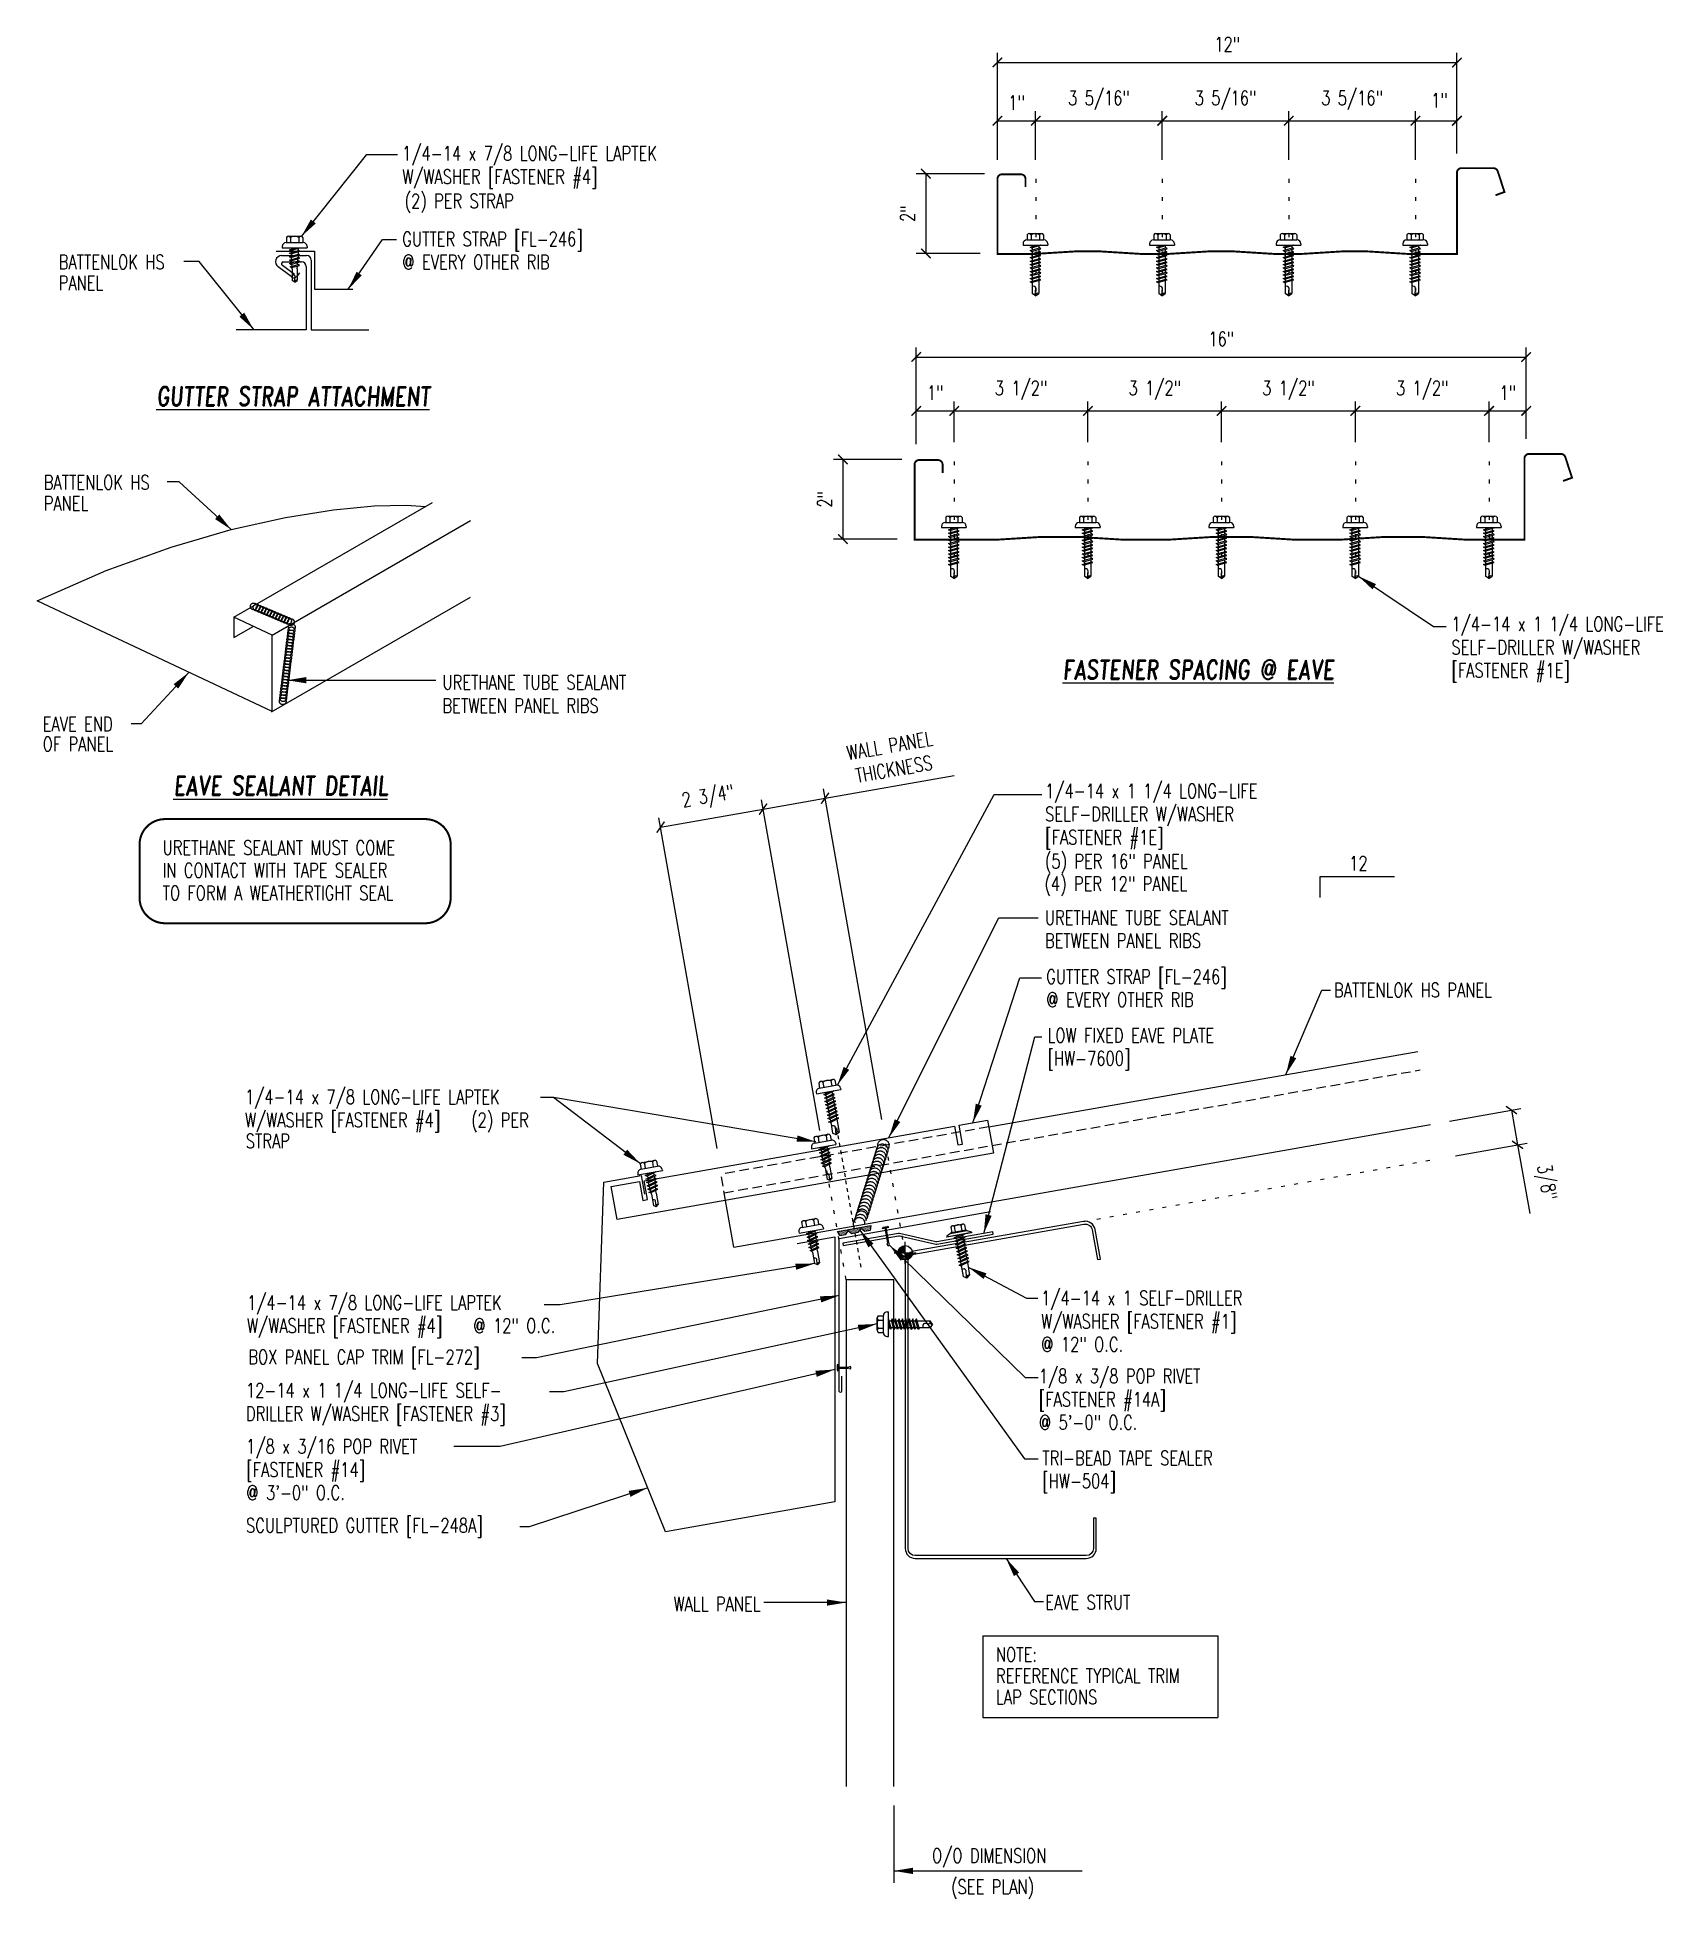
# Model space of a CAD drawing. Header units: inches. Extents: x 9.4 to 51.9, y 11.4 to 60.1.
import ezdxf
from ezdxf.enums import TextEntityAlignment as Align

# ---------------------------------------------------------------- set-up
doc = ezdxf.new("R2010")
doc.units = ezdxf.units.IN
doc.header["$MEASUREMENT"] = 0
for name, pattern in [('CENTER2', [1.125, 0.75, -0.125, 0.125, -0.125]), ('DASH3', [0.125, 0.0625, -0.0625]), ('DOT', [0.25, 0, -0.25]), ('DOT2', [0.125, 0, -0.125]), ('HIDDEN2', [0.1875, 0.125, -0.0625])]:
    doc.linetypes.add(name, pattern=pattern)
for name, color, linetype in [('DIM', 2, 'Continuous'), ('FASTENER', 9, 'Continuous'), ('LABEL', 6, 'Continuous'), ('MARK', 1, 'Continuous'), ('PANEL', 11, 'Continuous'), ('SEALANT', 253, 'CENTER2'), ('SECTION', 11, 'Continuous'), ('STLA', 10, 'Continuous'), ('TAPE', 8, 'Continuous'), ('TEXT', 2, 'Continuous'), ('TRIM', 6, 'Continuous')]:
    doc.layers.add(name, color=color, linetype=linetype)
doc.styles.add('ROMAND', font='romand', dxfattribs={"height": 0.075})
doc.styles.add('TEXT', font='SIMPLEX', dxfattribs={"width": 0.75, "height": 6})
doc.styles.add('TEXT1', font='ROMANS.shx', dxfattribs={"width": 0.75, "height": 0.375})
doc.dimstyles.new('DETAIL', dxfattribs={"dimscale": 4, "dimtxt": 0.375, "dimasz": 0.0625, "dimexe": 0.0625, "dimexo": 0.125, "dimgap": 0.0625, "dimtad": 1, "dimdec": 4, "dimzin": 3, "dimdsep": 46, "dimlunit": 4, "dimtxsty": 'TEXT1', "dimblk": 'ARCHTICK', "dimcen": 0.0625, "dimclrd": 7, "dimclre": 7, "dimclrt": 2, "dimadec": 0, "dimazin": 0, "dimtfac": 0.59375, "dimtdec": 4, "dimtmove": 0, "dimatfit": 3, "dimfxl": 0, "dimfrac": 2, "dimtolj": 1, "dimtzin": 3, "dimarcsym": 0})
doc.dimstyles.new('DETAIL$7', dxfattribs={"dimscale": 4, "dimtxt": 6, "dimasz": 0.125, "dimexe": 0.0625, "dimexo": 0.125, "dimgap": 0.0625, "dimtad": 1, "dimdec": 5, "dimzin": 3, "dimdsep": 46, "dimlunit": 4, "dimtxsty": 'TEXT', "dimblk": 'ARCHTICK', "dimcen": 0.0625, "dimclrd": 7, "dimclre": 7, "dimclrt": 2, "dimadec": 0, "dimazin": 0, "dimtfac": 0.666667, "dimtdec": 5, "dimtmove": 0, "dimatfit": 3, "dimfxl": 0, "dimfrac": 2, "dimtolj": 1, "dimtzin": 3, "dimarcsym": 0})

msp = doc.modelspace()

# ---------------------------------------------------------------- texts
at = {"color": 2, "char_height": 0.375, "attachment_point": 5, "style": 'TEXT1'}
for s, insert in [('\\A1;12"', (40.51052, 59.92669)), ('\\A1;1"', (46.06231, 58.46416))]:
    msp.add_mtext(s, dxfattribs=dict(at, insert=insert))
at = {"layer": 'DIM', "color": 2, "insert": (40.35374, 52.21682), "char_height": 0.375, "attachment_point": 5, "style": 'TEXT1'}
msp.add_mtext('\\A1;16"', dxfattribs=at)
at = {"layer": 'TEXT', "style": 'TEXT1', "width": 0.75}
for s, p in [('(2) PER STRAP', (18.98349, 55.64338)), ('BATTENLOK HS', (9.92834, 54.04582)), ('PANEL', (9.92834, 53.49685)), ('BATTENLOK HS', (9.53808, 48.27335)), ('PANEL', (9.53808, 47.72437)), ('URETHANE TUBE SEALANT', (19.97349, 43.04022)), ('BETWEEN PANEL RIBS', (19.97349, 42.43308)), ('EAVE END ', (9.51139, 41.9484)), ('OF PANEL', (9.51139, 41.42431)), ('(5) PER 16" PANEL', (35.73992, 38.36014)), ('(4) PER 12" PANEL', (35.72875, 37.76845)), ('URETHANE TUBE SEALANT', (35.73872, 36.88123)), ('BETWEEN PANEL RIBS', (35.73872, 36.28123)), ('BATTENLOK HS PANEL', (43.30419, 34.9844)), ('LOW FIXED EAVE PLATE', (35.80807, 33.79875)), ('[HW-7600]', (35.80807, 33.19875)), ('STRAP', (14.82513, 31.03627)), ('BOX PANEL CAP TRIM [FL-272]', (14.89263, 25.38606)), ('SCULPTURED GUTTER [FL-248A]', (14.83215, 20.97341)), ('EAVE STRUT', (35.74663, 18.96478)), ('O/O DIMENSION', (32.7875, 12.3328)), ('(SEE PLAN)', (33.28617, 11.51471))]:
    msp.add_text(s, height=0.375, dxfattribs=at).set_placement(p)
msp.add_text('WALL PANEL', height=0.375, dxfattribs=at).set_placement((28.2972, 18.91877), align=Align.RIGHT)

# ---------------------------------------------------------------- blocks, each defined once
blk = doc.blocks.new('MB_DW4')
at = {"layer": 'FASTENER'}
for p, q in [((-0.326, 0.071), (-0.326, 0.037)), ((-0.326, 0.037), (0.322, 0.037)), ((-0.226, 0.171), (0.214, 0.171)), ((-0.217, 0.305), (-0.217, 0.171)), ((-0.163, 0.337), (0.159, 0.337)), ((-0.141, -0.014), (0.037, 0.037)), ((-0.108, 0.305), (-0.108, 0.171)), ((-0.105, -0.034), (0.137, 0.035)), ((-0.088, 0.037), (-0.088, 0.001)), ((-0.088, 0.037), (0.085, 0.037)), ((0.085, 0.037), (0.134, 0.037)), ((0.085, 0.02), (0.085, -0.041)), ((0.105, 0.305), (0.105, 0.171)), ((0.137, 0.035), (0.134, 0.037)), ((0.214, 0.305), (0.214, 0.171)), ((0.322, 0.071), (0.322, 0.037)), ((-0.105, -0.034), (-0.141, -0.014)), ((-0.141, -0.105), (0.102, -0.036)), ((-0.105, -0.125), (-0.141, -0.105)), ((-0.141, -0.196), (0.102, -0.127)), ((-0.105, -0.216), (-0.141, -0.196)), ((-0.141, -0.287), (0.102, -0.217)), ((-0.105, -0.307), (-0.141, -0.287)), ((-0.141, -0.378), (0.102, -0.308)), ((-0.105, -0.398), (-0.141, -0.378)), ((-0.122, -0.463), (0.089, -0.403)), ((-0.086, -0.483), (-0.122, -0.463)), ((-0.105, -0.125), (0.137, -0.056)), ((-0.105, -0.216), (0.137, -0.147)), ((-0.105, -0.307), (0.137, -0.238)), ((-0.105, -0.398), (0.137, -0.328)), ((-0.088, -0.029), (-0.088, -0.09)), ((-0.088, -0.12), (-0.088, -0.181)), ((-0.084, -0.27), (-0.088, -0.211)), ((-0.086, -0.483), (0.124, -0.423)), ((-0.078, -0.36), (-0.082, -0.3)), ((-0.071, -0.449), (-0.075, -0.389)), ((-0.066, -0.516), (-0.069, -0.478)), ((0.063, -0.515), (0.068, -0.439)), ((0.071, -0.408), (0.075, -0.346)), ((0.077, -0.315), (0.082, -0.253)), ((0.084, -0.223), (0.085, -0.211)), ((0.085, -0.071), (0.085, -0.131)), ((0.085, -0.162), (0.085, -0.211)), ((0.124, -0.423), (0.089, -0.403)), ((0.137, -0.056), (0.102, -0.036)), ((0.137, -0.147), (0.102, -0.127)), ((0.137, -0.238), (0.102, -0.217)), ((0.137, -0.328), (0.102, -0.308)), ((-0.066, -0.516), (-0.066, -0.82)), ((-0.002, -0.866), (-0.066, -0.82)), ((-0.003, -0.854), (0.009, -0.714)), ((-0.002, -0.866), (0.063, -0.82)), ((0.063, -0.516), (0.063, -0.82))]:
    blk.add_line(p, q, dxfattribs=at)
for centre, radius, start, end in [((-0.226, 0.071), 0.1, 90, 180), ((-0.163, 0.274), 0.0628, 29.8754, 150.1246), ((-0.002, 0.141), 0.196, 56.9974, 123.0026), ((0.159, 0.274), 0.0628, 29.8754, 150.1246), ((0.222, 0.071), 0.1, 0, 90), ((-0.036, -0.723), 0.0461, 11.1445, 130.906), ((0.039, -0.855), 0.0422, 55.4585, 194.8454), ((0.073, -0.516), 0.01, 175.9484, 180)]:
    blk.add_arc(centre, radius, start, end, dxfattribs=at)
blk = doc.blocks.new('MB_DW3')
at = {"layer": 'FASTENER'}
for p, q in [((-0.324, 0.071), (-0.324, 0.037)), ((-0.324, 0.037), (0.324, 0.037)), ((-0.224, 0.171), (0.215, 0.171)), ((-0.215, 0.305), (-0.215, 0.171)), ((-0.161, 0.337), (0.161, 0.337)), ((-0.139, -0.016), (0.046, 0.037)), ((-0.107, 0.305), (-0.107, 0.171)), ((-0.104, -0.036), (0.139, 0.033)), ((-0.086, 0.037), (0.086, 0.037)), ((-0.086, 0.037), (-0.086, -0.001)), ((0.086, 0.037), (0.133, 0.037)), ((0.086, 0.018), (0.086, -0.042)), ((0.107, 0.305), (0.107, 0.171)), ((0.139, 0.033), (0.133, 0.037)), ((0.215, 0.305), (0.215, 0.171)), ((0.324, 0.071), (0.324, 0.037)), ((-0.104, -0.036), (-0.139, -0.016)), ((-0.139, -0.107), (0.104, -0.038)), ((-0.104, -0.127), (-0.139, -0.107)), ((-0.139, -0.198), (0.104, -0.128)), ((-0.104, -0.218), (-0.139, -0.198)), ((-0.139, -0.289), (0.104, -0.219)), ((-0.104, -0.309), (-0.139, -0.289)), ((-0.139, -0.38), (0.104, -0.31)), ((-0.104, -0.4), (-0.139, -0.38)), ((-0.139, -0.47), (0.104, -0.401)), ((-0.104, -0.491), (-0.139, -0.47)), ((-0.104, -0.127), (0.139, -0.058)), ((-0.104, -0.218), (0.139, -0.149)), ((-0.104, -0.309), (0.139, -0.239)), ((-0.104, -0.4), (0.139, -0.33)), ((-0.104, -0.491), (0.139, -0.421)), ((-0.086, -0.031), (-0.086, -0.092)), ((-0.086, -0.122), (-0.086, -0.183)), ((-0.086, -0.213), (-0.086, -0.274)), ((-0.086, -0.304), (-0.086, -0.364)), ((-0.086, -0.395), (-0.086, -0.455)), ((-0.086, -0.486), (-0.086, -0.546)), ((0.086, -0.073), (0.086, -0.133)), ((0.086, -0.164), (0.086, -0.224)), ((0.086, -0.255), (0.086, -0.315)), ((0.086, -0.345), (0.086, -0.406)), ((0.086, -0.436), (0.086, -0.497)), ((0.139, -0.058), (0.104, -0.038)), ((0.139, -0.149), (0.104, -0.128)), ((0.139, -0.239), (0.104, -0.219)), ((0.139, -0.33), (0.104, -0.31)), ((0.139, -0.421), (0.104, -0.401)), ((-0.139, -0.561), (0.104, -0.492)), ((-0.104, -0.581), (-0.139, -0.561)), ((-0.139, -0.652), (0.104, -0.583)), ((-0.104, -0.672), (-0.139, -0.652)), ((-0.139, -0.743), (0.104, -0.674)), ((-0.104, -0.763), (-0.139, -0.743)), ((-0.104, -0.581), (0.139, -0.512)), ((-0.104, -0.672), (0.139, -0.603)), ((-0.104, -0.763), (0.139, -0.694)), ((-0.086, -0.577), (-0.086, -0.637)), ((-0.086, -0.667), (-0.086, -0.728)), ((-0.086, -0.758), (-0.086, -1.05)), ((-0.002, -1.095), (0.014, -0.909)), ((0.086, -0.527), (0.086, -0.588)), ((0.086, -0.618), (0.086, -0.679)), ((0.086, -0.709), (0.086, -1.05)), ((0.139, -0.512), (0.104, -0.492)), ((0.139, -0.603), (0.104, -0.583)), ((0.139, -0.694), (0.104, -0.674)), ((0, -1.111), (-0.086, -1.05)), ((0, -1.111), (0.086, -1.05))]:
    blk.add_line(p, q, dxfattribs=at)
for centre, radius, start, end in [((-0.224, 0.071), 0.1, 90, 180), ((-0.161, 0.274), 0.0628, 29.8754, 150.1246), ((0, 0.141), 0.196, 56.9974, 123.0026), ((0.161, 0.274), 0.0628, 29.8754, 150.1246), ((0.224, 0.071), 0.1, 0, 90), ((-0.046, -0.921), 0.0615, 11.1445, 130.906), ((0.054, -1.097), 0.0563, 55.4585, 194.8454)]:
    blk.add_arc(centre, radius, start, end, dxfattribs=at)
blk = doc.blocks.new('_ArchTick')
at = {"color": 0, "linetype": 'ByBlock', "const_width": 0.15}
blk.add_lwpolyline([(-0.5, -0.5), (0.5, 0.5)], dxfattribs=at)
blk = doc.blocks.new('*D20')
at = {"layer": 'DEFPOINTS', "color": 0}
for p in [(28.364, 39.91), (29.933, 31.008), (27.251, 30.535)]:
    blk.add_point(p, dxfattribs=at)
at = {"layer": 'DIM', "color": 7, "lineweight": -2}
for p, q in [((29.846, 31.5), (28.32, 40.157)), ((27.164, 31.027), (25.638, 39.684)), ((25.682, 39.437), (28.364, 39.91))]:
    blk.add_line(p, q, dxfattribs=at)
at = {"layer": 'DIM', "color": 7, "lineweight": -2, "xscale": 0.25, "yscale": 0.25, "zscale": 0.25}
for p, rotation in [((28.364, 39.91), 9.999999999999378), ((25.682, 39.437), 189.9999999999993)]:
    blk.add_blockref('_ArchTick', p, dxfattribs=dict(at, rotation=rotation))
at = {"layer": 'DIM', "color": 2, "insert": (26.93, 40.201), "char_height": 0.375, "attachment_point": 5, "rotation": 10, "style": 'TEXT1'}
blk.add_mtext('\\A1;2 3/4"', dxfattribs=at)
blk = doc.blocks.new('*X2')
at = {"color": 0}
for p, q in [((-0.434, 0.135), (-0.434, 0.135)), ((-0.434, 0.123), (-0.434, 0.123)), ((-0.422, 0.141), (-0.422, 0.141)), ((-0.422, 0.129), (-0.422, 0.129)), ((-0.422, 0.117), (-0.422, 0.117)), ((-0.422, 0.105), (-0.422, 0.105)), ((-0.422, 0.094), (-0.422, 0.094)), ((-0.422, 0.082), (-0.422, 0.082)), ((-0.41, 0.135), (-0.41, 0.135)), ((-0.41, 0.123), (-0.41, 0.123)), ((-0.41, 0.111), (-0.41, 0.111)), ((-0.41, 0.1), (-0.41, 0.1)), ((-0.41, 0.088), (-0.41, 0.088)), ((-0.41, 0.076), (-0.41, 0.076)), ((-0.41, 0.064), (-0.41, 0.064)), ((-0.41, 0.053), (-0.41, 0.053)), ((-0.41, 0.041), (-0.41, 0.041)), ((-0.398, 0.141), (-0.398, 0.141)), ((-0.398, 0.129), (-0.398, 0.129)), ((-0.398, 0.117), (-0.398, 0.117)), ((-0.398, 0.105), (-0.398, 0.105)), ((-0.398, 0.094), (-0.398, 0.094)), ((-0.398, 0.082), (-0.398, 0.082)), ((-0.398, 0.07), (-0.398, 0.07)), ((-0.398, 0.059), (-0.398, 0.059)), ((-0.398, 0.047), (-0.398, 0.047)), ((-0.398, 0.035), (-0.398, 0.035)), ((-0.398, 0.023), (-0.398, 0.023)), ((-0.387, 0.135), (-0.387, 0.135)), ((-0.387, 0.123), (-0.387, 0.123)), ((-0.387, 0.111), (-0.387, 0.111)), ((-0.387, 0.1), (-0.387, 0.1)), ((-0.387, 0.088), (-0.387, 0.088)), ((-0.387, 0.076), (-0.387, 0.076)), ((-0.387, 0.064), (-0.387, 0.064)), ((-0.387, 0.053), (-0.387, 0.053)), ((-0.387, 0.041), (-0.387, 0.041)), ((-0.387, 0.029), (-0.387, 0.029)), ((-0.375, 0.141), (-0.375, 0.141)), ((-0.375, 0.129), (-0.375, 0.129)), ((-0.375, 0.117), (-0.375, 0.117)), ((-0.375, 0.105), (-0.375, 0.105)), ((-0.375, 0.094), (-0.375, 0.094)), ((-0.375, 0.082), (-0.375, 0.082)), ((-0.375, 0.07), (-0.375, 0.07)), ((-0.375, 0.059), (-0.375, 0.059)), ((-0.375, 0.047), (-0.375, 0.047)), ((-0.375, 0.035), (-0.375, 0.035)), ((-0.375, 0.023), (-0.375, 0.023)), ((-0.363, 0.135), (-0.363, 0.135)), ((-0.363, 0.123), (-0.363, 0.123)), ((-0.363, 0.111), (-0.363, 0.111)), ((-0.363, 0.1), (-0.363, 0.1)), ((-0.363, 0.088), (-0.363, 0.088)), ((-0.363, 0.076), (-0.363, 0.076)), ((-0.363, 0.064), (-0.363, 0.064)), ((-0.363, 0.053), (-0.363, 0.053)), ((-0.363, 0.041), (-0.363, 0.041)), ((-0.363, 0.029), (-0.363, 0.029)), ((-0.352, 0.141), (-0.352, 0.141)), ((-0.352, 0.129), (-0.352, 0.129)), ((-0.352, 0.117), (-0.352, 0.117)), ((-0.352, 0.105), (-0.352, 0.105)), ((-0.352, 0.094), (-0.352, 0.094)), ((-0.352, 0.082), (-0.352, 0.082)), ((-0.352, 0.07), (-0.352, 0.07)), ((-0.352, 0.059), (-0.352, 0.059)), ((-0.352, 0.047), (-0.352, 0.047)), ((-0.352, 0.035), (-0.352, 0.035)), ((-0.352, 0.023), (-0.352, 0.023)), ((-0.34, 0.135), (-0.34, 0.135)), ((-0.34, 0.123), (-0.34, 0.123)), ((-0.34, 0.111), (-0.34, 0.111)), ((-0.34, 0.1), (-0.34, 0.1)), ((-0.34, 0.088), (-0.34, 0.088)), ((-0.34, 0.076), (-0.34, 0.076)), ((-0.34, 0.064), (-0.34, 0.064)), ((-0.34, 0.053), (-0.34, 0.053)), ((-0.34, 0.041), (-0.34, 0.041)), ((-0.34, 0.029), (-0.34, 0.029)), ((-0.328, 0.141), (-0.328, 0.141)), ((-0.328, 0.129), (-0.328, 0.129)), ((-0.328, 0.117), (-0.328, 0.117)), ((-0.328, 0.105), (-0.328, 0.105)), ((-0.328, 0.094), (-0.328, 0.094)), ((-0.328, 0.082), (-0.328, 0.082)), ((-0.328, 0.07), (-0.328, 0.07)), ((-0.328, 0.059), (-0.328, 0.059)), ((-0.328, 0.047), (-0.328, 0.047)), ((-0.328, 0.035), (-0.328, 0.035)), ((-0.328, 0.023), (-0.328, 0.023)), ((-0.316, 0.135), (-0.316, 0.135)), ((-0.316, 0.123), (-0.316, 0.123)), ((-0.316, 0.111), (-0.316, 0.111)), ((-0.316, 0.1), (-0.316, 0.1)), ((-0.316, 0.088), (-0.316, 0.088)), ((-0.316, 0.076), (-0.316, 0.076)), ((-0.316, 0.064), (-0.316, 0.064)), ((-0.316, 0.053), (-0.316, 0.053)), ((-0.316, 0.041), (-0.316, 0.041)), ((-0.316, 0.029), (-0.316, 0.029)), ((-0.305, 0.141), (-0.305, 0.141)), ((-0.305, 0.129), (-0.305, 0.129)), ((-0.305, 0.117), (-0.305, 0.117)), ((-0.305, 0.105), (-0.305, 0.105)), ((-0.305, 0.094), (-0.305, 0.094)), ((-0.305, 0.082), (-0.305, 0.082)), ((-0.305, 0.07), (-0.305, 0.07)), ((-0.305, 0.059), (-0.305, 0.059)), ((-0.305, 0.047), (-0.305, 0.047)), ((-0.305, 0.035), (-0.305, 0.035)), ((-0.305, 0.023), (-0.305, 0.023)), ((-0.293, 0.135), (-0.293, 0.135)), ((-0.293, 0.123), (-0.293, 0.123)), ((-0.293, 0.111), (-0.293, 0.111)), ((-0.293, 0.1), (-0.293, 0.1)), ((-0.293, 0.088), (-0.293, 0.088)), ((-0.293, 0.076), (-0.293, 0.076)), ((-0.293, 0.064), (-0.293, 0.064)), ((-0.293, 0.053), (-0.293, 0.053)), ((-0.293, 0.041), (-0.293, 0.041)), ((-0.293, 0.029), (-0.293, 0.029)), ((-0.281, 0.141), (-0.281, 0.141)), ((-0.281, 0.129), (-0.281, 0.129)), ((-0.281, 0.117), (-0.281, 0.117)), ((-0.281, 0.105), (-0.281, 0.105)), ((-0.281, 0.094), (-0.281, 0.094)), ((-0.281, 0.082), (-0.281, 0.082)), ((-0.281, 0.07), (-0.281, 0.07)), ((-0.281, 0.059), (-0.281, 0.059)), ((-0.281, 0.047), (-0.281, 0.047)), ((-0.281, 0.035), (-0.281, 0.035)), ((-0.281, 0.023), (-0.281, 0.023)), ((-0.27, 0.135), (-0.27, 0.135)), ((-0.27, 0.123), (-0.27, 0.123)), ((-0.27, 0.111), (-0.27, 0.111)), ((-0.27, 0.1), (-0.27, 0.1)), ((-0.27, 0.088), (-0.27, 0.088)), ((-0.27, 0.076), (-0.27, 0.076)), ((-0.27, 0.064), (-0.27, 0.064)), ((-0.27, 0.053), (-0.27, 0.053)), ((-0.27, 0.041), (-0.27, 0.041)), ((-0.27, 0.029), (-0.27, 0.029)), ((-0.258, 0.141), (-0.258, 0.141)), ((-0.258, 0.129), (-0.258, 0.129)), ((-0.258, 0.117), (-0.258, 0.117)), ((-0.258, 0.105), (-0.258, 0.105)), ((-0.258, 0.094), (-0.258, 0.094)), ((-0.258, 0.082), (-0.258, 0.082)), ((-0.258, 0.07), (-0.258, 0.07)), ((-0.258, 0.059), (-0.258, 0.059)), ((-0.258, 0.047), (-0.258, 0.047)), ((-0.258, 0.035), (-0.258, 0.035)), ((-0.258, 0.023), (-0.258, 0.023)), ((-0.246, 0.135), (-0.246, 0.135)), ((-0.246, 0.123), (-0.246, 0.123)), ((-0.246, 0.111), (-0.246, 0.111)), ((-0.246, 0.1), (-0.246, 0.1)), ((-0.246, 0.088), (-0.246, 0.088)), ((-0.246, 0.076), (-0.246, 0.076)), ((-0.246, 0.064), (-0.246, 0.064)), ((-0.246, 0.053), (-0.246, 0.053)), ((-0.246, 0.041), (-0.246, 0.041)), ((-0.234, 0.141), (-0.234, 0.141)), ((-0.234, 0.129), (-0.234, 0.129)), ((-0.234, 0.117), (-0.234, 0.117)), ((-0.234, 0.105), (-0.234, 0.105)), ((-0.234, 0.094), (-0.234, 0.094)), ((-0.234, 0.082), (-0.234, 0.082)), ((-0.234, 0.07), (-0.234, 0.07)), ((-0.234, 0.059), (-0.234, 0.059)), ((-0.234, 0.047), (-0.234, 0.047)), ((-0.223, 0.135), (-0.223, 0.135)), ((-0.223, 0.123), (-0.223, 0.123)), ((-0.223, 0.111), (-0.223, 0.111)), ((-0.223, 0.1), (-0.223, 0.1)), ((-0.223, 0.088), (-0.223, 0.088)), ((-0.223, 0.076), (-0.223, 0.076)), ((-0.223, 0.064), (-0.223, 0.064)), ((-0.211, 0.141), (-0.211, 0.141)), ((-0.211, 0.129), (-0.211, 0.129)), ((-0.211, 0.117), (-0.211, 0.117)), ((-0.211, 0.105), (-0.211, 0.105)), ((-0.211, 0.094), (-0.211, 0.094)), ((-0.211, 0.082), (-0.211, 0.082)), ((-0.211, 0.07), (-0.211, 0.07)), ((-0.199, 0.135), (-0.199, 0.135)), ((-0.199, 0.123), (-0.199, 0.123)), ((-0.199, 0.111), (-0.199, 0.111)), ((-0.199, 0.1), (-0.199, 0.1)), ((-0.199, 0.088), (-0.199, 0.088)), ((-0.188, 0.141), (-0.188, 0.141)), ((-0.188, 0.129), (-0.188, 0.129)), ((-0.188, 0.117), (-0.188, 0.117)), ((-0.188, 0.105), (-0.188, 0.105)), ((-0.188, 0.094), (-0.188, 0.094)), ((-0.176, 0.135), (-0.176, 0.135)), ((-0.176, 0.123), (-0.176, 0.123)), ((-0.176, 0.111), (-0.176, 0.111)), ((-0.164, 0.141), (-0.164, 0.141)), ((-0.164, 0.129), (-0.164, 0.129)), ((-0.164, 0.117), (-0.164, 0.117)), ((-0.164, 0.105), (-0.164, 0.105)), ((-0.152, 0.135), (-0.152, 0.135)), ((-0.152, 0.123), (-0.152, 0.123)), ((-0.152, 0.111), (-0.152, 0.111)), ((-0.152, 0.1), (-0.152, 0.1)), ((-0.141, 0.141), (-0.141, 0.141)), ((-0.141, 0.129), (-0.141, 0.129)), ((-0.141, 0.117), (-0.141, 0.117)), ((-0.141, 0.105), (-0.141, 0.105)), ((-0.141, 0.094), (-0.141, 0.094)), ((-0.141, 0.082), (-0.141, 0.082)), ((-0.129, 0.135), (-0.129, 0.135)), ((-0.129, 0.123), (-0.129, 0.123)), ((-0.129, 0.111), (-0.129, 0.111)), ((-0.129, 0.1), (-0.129, 0.1)), ((-0.129, 0.088), (-0.129, 0.088)), ((-0.129, 0.076), (-0.129, 0.076)), ((-0.117, 0.141), (-0.117, 0.141)), ((-0.117, 0.129), (-0.117, 0.129)), ((-0.117, 0.117), (-0.117, 0.117)), ((-0.117, 0.105), (-0.117, 0.105)), ((-0.117, 0.094), (-0.117, 0.094)), ((-0.117, 0.082), (-0.117, 0.082)), ((-0.117, 0.07), (-0.117, 0.07)), ((-0.117, 0.059), (-0.117, 0.059)), ((-0.105, 0.135), (-0.105, 0.135)), ((-0.105, 0.123), (-0.105, 0.123)), ((-0.105, 0.111), (-0.105, 0.111)), ((-0.105, 0.1), (-0.105, 0.1)), ((-0.105, 0.088), (-0.105, 0.088)), ((-0.105, 0.076), (-0.105, 0.076)), ((-0.105, 0.064), (-0.105, 0.064)), ((-0.105, 0.053), (-0.105, 0.053)), ((-0.094, 0.141), (-0.094, 0.141)), ((-0.094, 0.129), (-0.094, 0.129)), ((-0.094, 0.117), (-0.094, 0.117)), ((-0.094, 0.105), (-0.094, 0.105)), ((-0.094, 0.094), (-0.094, 0.094)), ((-0.094, 0.082), (-0.094, 0.082)), ((-0.094, 0.07), (-0.094, 0.07)), ((-0.094, 0.059), (-0.094, 0.059)), ((-0.094, 0.047), (-0.094, 0.047)), ((-0.094, 0.035), (-0.094, 0.035)), ((-0.082, 0.135), (-0.082, 0.135)), ((-0.082, 0.123), (-0.082, 0.123)), ((-0.082, 0.111), (-0.082, 0.111)), ((-0.082, 0.1), (-0.082, 0.1)), ((-0.082, 0.088), (-0.082, 0.088)), ((-0.082, 0.076), (-0.082, 0.076)), ((-0.082, 0.064), (-0.082, 0.064)), ((-0.082, 0.053), (-0.082, 0.053)), ((-0.082, 0.041), (-0.082, 0.041)), ((-0.082, 0.029), (-0.082, 0.029)), ((-0.07, 0.141), (-0.07, 0.141)), ((-0.07, 0.129), (-0.07, 0.129)), ((-0.07, 0.117), (-0.07, 0.117)), ((-0.07, 0.105), (-0.07, 0.105)), ((-0.07, 0.094), (-0.07, 0.094)), ((-0.07, 0.082), (-0.07, 0.082)), ((-0.07, 0.07), (-0.07, 0.07)), ((-0.07, 0.059), (-0.07, 0.059)), ((-0.07, 0.047), (-0.07, 0.047)), ((-0.07, 0.035), (-0.07, 0.035)), ((-0.07, 0.023), (-0.07, 0.023)), ((-0.059, 0.135), (-0.059, 0.135)), ((-0.059, 0.123), (-0.059, 0.123)), ((-0.059, 0.111), (-0.059, 0.111)), ((-0.059, 0.1), (-0.059, 0.1)), ((-0.059, 0.088), (-0.059, 0.088)), ((-0.059, 0.076), (-0.059, 0.076)), ((-0.059, 0.064), (-0.059, 0.064)), ((-0.059, 0.053), (-0.059, 0.053)), ((-0.059, 0.041), (-0.059, 0.041)), ((-0.059, 0.029), (-0.059, 0.029)), ((-0.047, 0.141), (-0.047, 0.141)), ((-0.047, 0.129), (-0.047, 0.129)), ((-0.047, 0.117), (-0.047, 0.117)), ((-0.047, 0.105), (-0.047, 0.105)), ((-0.047, 0.094), (-0.047, 0.094)), ((-0.047, 0.082), (-0.047, 0.082)), ((-0.047, 0.07), (-0.047, 0.07)), ((-0.047, 0.059), (-0.047, 0.059)), ((-0.047, 0.047), (-0.047, 0.047)), ((-0.047, 0.035), (-0.047, 0.035)), ((-0.047, 0.023), (-0.047, 0.023)), ((-0.035, 0.135), (-0.035, 0.135)), ((-0.035, 0.123), (-0.035, 0.123)), ((-0.035, 0.111), (-0.035, 0.111)), ((-0.035, 0.1), (-0.035, 0.1)), ((-0.035, 0.088), (-0.035, 0.088)), ((-0.035, 0.076), (-0.035, 0.076)), ((-0.035, 0.064), (-0.035, 0.064)), ((-0.035, 0.053), (-0.035, 0.053)), ((-0.035, 0.041), (-0.035, 0.041)), ((-0.035, 0.029), (-0.035, 0.029)), ((-0.023, 0.141), (-0.023, 0.141)), ((-0.023, 0.129), (-0.023, 0.129)), ((-0.023, 0.117), (-0.023, 0.117)), ((-0.023, 0.105), (-0.023, 0.105)), ((-0.023, 0.094), (-0.023, 0.094)), ((-0.023, 0.082), (-0.023, 0.082)), ((-0.023, 0.07), (-0.023, 0.07)), ((-0.023, 0.059), (-0.023, 0.059)), ((-0.023, 0.047), (-0.023, 0.047)), ((-0.023, 0.035), (-0.023, 0.035)), ((-0.023, 0.023), (-0.023, 0.023)), ((-0.012, 0.135), (-0.012, 0.135)), ((-0.012, 0.123), (-0.012, 0.123)), ((-0.012, 0.111), (-0.012, 0.111)), ((-0.012, 0.1), (-0.012, 0.1)), ((-0.012, 0.088), (-0.012, 0.088)), ((-0.012, 0.076), (-0.012, 0.076)), ((-0.012, 0.064), (-0.012, 0.064)), ((-0.012, 0.053), (-0.012, 0.053)), ((-0.012, 0.041), (-0.012, 0.041)), ((-0.012, 0.029), (-0.012, 0.029)), ((0, 0.141), (0, 0.141)), ((0, 0.129), (0, 0.129)), ((0, 0.117), (0, 0.117)), ((0, 0.105), (0, 0.105)), ((0, 0.094), (0, 0.094)), ((0, 0.082), (0, 0.082)), ((0, 0.07), (0, 0.07)), ((0, 0.059), (0, 0.059)), ((0, 0.047), (0, 0.047)), ((0, 0.035), (0, 0.035)), ((0, 0.023), (0, 0.023)), ((0.012, 0.135), (0.012, 0.135)), ((0.012, 0.123), (0.012, 0.123)), ((0.012, 0.111), (0.012, 0.111)), ((0.012, 0.1), (0.012, 0.1)), ((0.012, 0.088), (0.012, 0.088)), ((0.012, 0.076), (0.012, 0.076)), ((0.012, 0.064), (0.012, 0.064)), ((0.012, 0.053), (0.012, 0.053)), ((0.012, 0.041), (0.012, 0.041)), ((0.012, 0.029), (0.012, 0.029)), ((0.023, 0.141), (0.023, 0.141)), ((0.023, 0.129), (0.023, 0.129)), ((0.023, 0.117), (0.023, 0.117)), ((0.023, 0.105), (0.023, 0.105)), ((0.023, 0.094), (0.023, 0.094)), ((0.023, 0.082), (0.023, 0.082)), ((0.023, 0.07), (0.023, 0.07)), ((0.023, 0.059), (0.023, 0.059)), ((0.023, 0.047), (0.023, 0.047)), ((0.023, 0.035), (0.023, 0.035)), ((0.023, 0.023), (0.023, 0.023)), ((0.035, 0.135), (0.035, 0.135)), ((0.035, 0.123), (0.035, 0.123)), ((0.035, 0.111), (0.035, 0.111)), ((0.035, 0.1), (0.035, 0.1)), ((0.035, 0.088), (0.035, 0.088)), ((0.035, 0.076), (0.035, 0.076)), ((0.035, 0.064), (0.035, 0.064)), ((0.035, 0.053), (0.035, 0.053)), ((0.035, 0.041), (0.035, 0.041)), ((0.035, 0.029), (0.035, 0.029)), ((0.047, 0.141), (0.047, 0.141)), ((0.047, 0.129), (0.047, 0.129)), ((0.047, 0.117), (0.047, 0.117)), ((0.047, 0.105), (0.047, 0.105)), ((0.047, 0.094), (0.047, 0.094)), ((0.047, 0.082), (0.047, 0.082)), ((0.047, 0.07), (0.047, 0.07)), ((0.047, 0.059), (0.047, 0.059)), ((0.047, 0.047), (0.047, 0.047)), ((0.047, 0.035), (0.047, 0.035)), ((0.047, 0.023), (0.047, 0.023)), ((0.059, 0.135), (0.059, 0.135)), ((0.059, 0.123), (0.059, 0.123)), ((0.059, 0.111), (0.059, 0.111)), ((0.059, 0.1), (0.059, 0.1)), ((0.059, 0.088), (0.059, 0.088)), ((0.059, 0.076), (0.059, 0.076)), ((0.059, 0.064), (0.059, 0.064)), ((0.059, 0.053), (0.059, 0.053)), ((0.059, 0.041), (0.059, 0.041)), ((0.059, 0.029), (0.059, 0.029)), ((0.07, 0.141), (0.07, 0.141)), ((0.07, 0.129), (0.07, 0.129)), ((0.07, 0.117), (0.07, 0.117)), ((0.07, 0.105), (0.07, 0.105)), ((0.07, 0.094), (0.07, 0.094)), ((0.07, 0.082), (0.07, 0.082)), ((0.07, 0.07), (0.07, 0.07)), ((0.07, 0.059), (0.07, 0.059)), ((0.07, 0.047), (0.07, 0.047)), ((0.07, 0.035), (0.07, 0.035)), ((0.07, 0.023), (0.07, 0.023)), ((0.082, 0.135), (0.082, 0.135)), ((0.082, 0.123), (0.082, 0.123)), ((0.082, 0.111), (0.082, 0.111)), ((0.082, 0.1), (0.082, 0.1)), ((0.082, 0.088), (0.082, 0.088)), ((0.082, 0.076), (0.082, 0.076)), ((0.082, 0.064), (0.082, 0.064)), ((0.082, 0.053), (0.082, 0.053)), ((0.082, 0.041), (0.082, 0.041)), ((0.082, 0.029), (0.082, 0.029)), ((0.094, 0.141), (0.094, 0.141)), ((0.094, 0.129), (0.094, 0.129)), ((0.094, 0.117), (0.094, 0.117)), ((0.094, 0.105), (0.094, 0.105)), ((0.094, 0.094), (0.094, 0.094)), ((0.094, 0.082), (0.094, 0.082)), ((0.094, 0.07), (0.094, 0.07)), ((0.094, 0.059), (0.094, 0.059)), ((0.094, 0.047), (0.094, 0.047)), ((0.094, 0.035), (0.094, 0.035)), ((0.105, 0.135), (0.105, 0.135)), ((0.105, 0.123), (0.105, 0.123)), ((0.105, 0.111), (0.105, 0.111)), ((0.105, 0.1), (0.105, 0.1)), ((0.105, 0.088), (0.105, 0.088)), ((0.105, 0.076), (0.105, 0.076)), ((0.105, 0.064), (0.105, 0.064)), ((0.105, 0.053), (0.105, 0.053)), ((0.117, 0.141), (0.117, 0.141)), ((0.117, 0.129), (0.117, 0.129)), ((0.117, 0.117), (0.117, 0.117)), ((0.117, 0.105), (0.117, 0.105)), ((0.117, 0.094), (0.117, 0.094)), ((0.117, 0.082), (0.117, 0.082)), ((0.117, 0.07), (0.117, 0.07)), ((0.117, 0.059), (0.117, 0.059)), ((0.129, 0.135), (0.129, 0.135)), ((0.129, 0.123), (0.129, 0.123)), ((0.129, 0.111), (0.129, 0.111)), ((0.129, 0.1), (0.129, 0.1)), ((0.129, 0.088), (0.129, 0.088)), ((0.129, 0.076), (0.129, 0.076)), ((0.141, 0.141), (0.141, 0.141)), ((0.141, 0.129), (0.141, 0.129)), ((0.141, 0.117), (0.141, 0.117)), ((0.141, 0.105), (0.141, 0.105)), ((0.141, 0.094), (0.141, 0.094)), ((0.141, 0.082), (0.141, 0.082)), ((0.152, 0.135), (0.152, 0.135)), ((0.152, 0.123), (0.152, 0.123)), ((0.152, 0.111), (0.152, 0.111)), ((0.152, 0.1), (0.152, 0.1)), ((0.164, 0.141), (0.164, 0.141)), ((0.164, 0.129), (0.164, 0.129)), ((0.164, 0.117), (0.164, 0.117)), ((0.164, 0.105), (0.164, 0.105)), ((0.176, 0.135), (0.176, 0.135)), ((0.176, 0.123), (0.176, 0.123)), ((0.176, 0.111), (0.176, 0.111)), ((0.188, 0.141), (0.188, 0.141)), ((0.188, 0.129), (0.188, 0.129)), ((0.188, 0.117), (0.188, 0.117)), ((0.188, 0.105), (0.188, 0.105)), ((0.188, 0.094), (0.188, 0.094)), ((0.199, 0.135), (0.199, 0.135)), ((0.199, 0.123), (0.199, 0.123)), ((0.199, 0.111), (0.199, 0.111)), ((0.199, 0.1), (0.199, 0.1)), ((0.199, 0.088), (0.199, 0.088)), ((0.211, 0.141), (0.211, 0.141)), ((0.211, 0.129), (0.211, 0.129)), ((0.211, 0.117), (0.211, 0.117)), ((0.211, 0.105), (0.211, 0.105)), ((0.211, 0.094), (0.211, 0.094)), ((0.211, 0.082), (0.211, 0.082)), ((0.211, 0.07), (0.211, 0.07)), ((0.223, 0.135), (0.223, 0.135)), ((0.223, 0.123), (0.223, 0.123)), ((0.223, 0.111), (0.223, 0.111)), ((0.223, 0.1), (0.223, 0.1)), ((0.223, 0.088), (0.223, 0.088)), ((0.223, 0.076), (0.223, 0.076)), ((0.223, 0.064), (0.223, 0.064)), ((0.234, 0.141), (0.234, 0.141)), ((0.234, 0.129), (0.234, 0.129)), ((0.234, 0.117), (0.234, 0.117)), ((0.234, 0.105), (0.234, 0.105)), ((0.234, 0.094), (0.234, 0.094)), ((0.234, 0.082), (0.234, 0.082)), ((0.234, 0.07), (0.234, 0.07)), ((0.234, 0.059), (0.234, 0.059)), ((0.234, 0.047), (0.234, 0.047)), ((0.246, 0.135), (0.246, 0.135)), ((0.246, 0.123), (0.246, 0.123)), ((0.246, 0.111), (0.246, 0.111)), ((0.246, 0.1), (0.246, 0.1)), ((0.246, 0.088), (0.246, 0.088)), ((0.246, 0.076), (0.246, 0.076)), ((0.246, 0.064), (0.246, 0.064)), ((0.246, 0.053), (0.246, 0.053)), ((0.246, 0.041), (0.246, 0.041)), ((0.258, 0.141), (0.258, 0.141)), ((0.258, 0.129), (0.258, 0.129)), ((0.258, 0.117), (0.258, 0.117)), ((0.258, 0.105), (0.258, 0.105)), ((0.258, 0.094), (0.258, 0.094)), ((0.258, 0.082), (0.258, 0.082)), ((0.258, 0.07), (0.258, 0.07)), ((0.258, 0.059), (0.258, 0.059)), ((0.258, 0.047), (0.258, 0.047)), ((0.258, 0.035), (0.258, 0.035)), ((0.258, 0.023), (0.258, 0.023)), ((0.27, 0.135), (0.27, 0.135)), ((0.27, 0.123), (0.27, 0.123)), ((0.27, 0.111), (0.27, 0.111)), ((0.27, 0.1), (0.27, 0.1)), ((0.27, 0.088), (0.27, 0.088)), ((0.27, 0.076), (0.27, 0.076)), ((0.27, 0.064), (0.27, 0.064)), ((0.27, 0.053), (0.27, 0.053)), ((0.27, 0.041), (0.27, 0.041)), ((0.27, 0.029), (0.27, 0.029)), ((0.281, 0.141), (0.281, 0.141)), ((0.281, 0.129), (0.281, 0.129)), ((0.281, 0.117), (0.281, 0.117)), ((0.281, 0.105), (0.281, 0.105)), ((0.281, 0.094), (0.281, 0.094)), ((0.281, 0.082), (0.281, 0.082)), ((0.281, 0.07), (0.281, 0.07)), ((0.281, 0.059), (0.281, 0.059)), ((0.281, 0.047), (0.281, 0.047)), ((0.281, 0.035), (0.281, 0.035)), ((0.281, 0.023), (0.281, 0.023)), ((0.293, 0.135), (0.293, 0.135)), ((0.293, 0.123), (0.293, 0.123)), ((0.293, 0.111), (0.293, 0.111)), ((0.293, 0.1), (0.293, 0.1)), ((0.293, 0.088), (0.293, 0.088)), ((0.293, 0.076), (0.293, 0.076)), ((0.293, 0.064), (0.293, 0.064)), ((0.293, 0.053), (0.293, 0.053)), ((0.293, 0.041), (0.293, 0.041)), ((0.293, 0.029), (0.293, 0.029)), ((0.305, 0.141), (0.305, 0.141)), ((0.305, 0.129), (0.305, 0.129)), ((0.305, 0.117), (0.305, 0.117)), ((0.305, 0.105), (0.305, 0.105)), ((0.305, 0.094), (0.305, 0.094)), ((0.305, 0.082), (0.305, 0.082)), ((0.305, 0.07), (0.305, 0.07)), ((0.305, 0.059), (0.305, 0.059)), ((0.305, 0.047), (0.305, 0.047)), ((0.305, 0.035), (0.305, 0.035)), ((0.305, 0.023), (0.305, 0.023)), ((0.316, 0.135), (0.316, 0.135)), ((0.316, 0.123), (0.316, 0.123)), ((0.316, 0.111), (0.316, 0.111)), ((0.316, 0.1), (0.316, 0.1)), ((0.316, 0.088), (0.316, 0.088)), ((0.316, 0.076), (0.316, 0.076)), ((0.316, 0.064), (0.316, 0.064)), ((0.316, 0.053), (0.316, 0.053)), ((0.316, 0.041), (0.316, 0.041)), ((0.316, 0.029), (0.316, 0.029)), ((0.328, 0.141), (0.328, 0.141)), ((0.328, 0.129), (0.328, 0.129)), ((0.328, 0.117), (0.328, 0.117)), ((0.328, 0.105), (0.328, 0.105)), ((0.328, 0.094), (0.328, 0.094)), ((0.328, 0.082), (0.328, 0.082)), ((0.328, 0.07), (0.328, 0.07)), ((0.328, 0.059), (0.328, 0.059)), ((0.328, 0.047), (0.328, 0.047)), ((0.328, 0.035), (0.328, 0.035)), ((0.328, 0.023), (0.328, 0.023)), ((0.34, 0.135), (0.34, 0.135)), ((0.34, 0.123), (0.34, 0.123)), ((0.34, 0.111), (0.34, 0.111)), ((0.34, 0.1), (0.34, 0.1)), ((0.34, 0.088), (0.34, 0.088)), ((0.34, 0.076), (0.34, 0.076)), ((0.34, 0.064), (0.34, 0.064)), ((0.34, 0.053), (0.34, 0.053)), ((0.34, 0.041), (0.34, 0.041)), ((0.34, 0.029), (0.34, 0.029)), ((0.352, 0.141), (0.352, 0.141)), ((0.352, 0.129), (0.352, 0.129)), ((0.352, 0.117), (0.352, 0.117)), ((0.352, 0.105), (0.352, 0.105)), ((0.352, 0.094), (0.352, 0.094)), ((0.352, 0.082), (0.352, 0.082)), ((0.352, 0.07), (0.352, 0.07)), ((0.352, 0.059), (0.352, 0.059)), ((0.352, 0.047), (0.352, 0.047)), ((0.352, 0.035), (0.352, 0.035)), ((0.352, 0.023), (0.352, 0.023)), ((0.363, 0.135), (0.363, 0.135)), ((0.363, 0.123), (0.363, 0.123)), ((0.363, 0.111), (0.363, 0.111)), ((0.363, 0.1), (0.363, 0.1)), ((0.363, 0.088), (0.363, 0.088)), ((0.363, 0.076), (0.363, 0.076)), ((0.363, 0.064), (0.363, 0.064)), ((0.363, 0.053), (0.363, 0.053)), ((0.363, 0.041), (0.363, 0.041)), ((0.363, 0.029), (0.363, 0.029)), ((0.375, 0.141), (0.375, 0.141)), ((0.375, 0.129), (0.375, 0.129)), ((0.375, 0.117), (0.375, 0.117)), ((0.375, 0.105), (0.375, 0.105)), ((0.375, 0.094), (0.375, 0.094)), ((0.375, 0.082), (0.375, 0.082)), ((0.375, 0.07), (0.375, 0.07)), ((0.375, 0.059), (0.375, 0.059)), ((0.375, 0.047), (0.375, 0.047)), ((0.375, 0.035), (0.375, 0.035)), ((0.375, 0.023), (0.375, 0.023)), ((0.387, 0.135), (0.387, 0.135)), ((0.387, 0.123), (0.387, 0.123)), ((0.387, 0.111), (0.387, 0.111)), ((0.387, 0.1), (0.387, 0.1)), ((0.387, 0.088), (0.387, 0.088)), ((0.387, 0.076), (0.387, 0.076)), ((0.387, 0.064), (0.387, 0.064)), ((0.387, 0.053), (0.387, 0.053)), ((0.387, 0.041), (0.387, 0.041)), ((0.387, 0.029), (0.387, 0.029)), ((0.398, 0.141), (0.398, 0.141)), ((0.398, 0.129), (0.398, 0.129)), ((0.398, 0.117), (0.398, 0.117)), ((0.398, 0.105), (0.398, 0.105)), ((0.398, 0.094), (0.398, 0.094)), ((0.398, 0.082), (0.398, 0.082)), ((0.398, 0.07), (0.398, 0.07)), ((0.398, 0.059), (0.398, 0.059)), ((0.398, 0.047), (0.398, 0.047)), ((0.398, 0.035), (0.398, 0.035)), ((0.398, 0.023), (0.398, 0.023)), ((0.41, 0.135), (0.41, 0.135)), ((0.41, 0.123), (0.41, 0.123)), ((0.41, 0.111), (0.41, 0.111)), ((0.41, 0.1), (0.41, 0.1)), ((0.41, 0.088), (0.41, 0.088)), ((0.41, 0.076), (0.41, 0.076)), ((0.41, 0.064), (0.41, 0.064)), ((0.41, 0.053), (0.41, 0.053)), ((0.41, 0.041), (0.41, 0.041)), ((0.422, 0.141), (0.422, 0.141)), ((0.422, 0.129), (0.422, 0.129)), ((0.422, 0.117), (0.422, 0.117)), ((0.422, 0.105), (0.422, 0.105)), ((0.422, 0.094), (0.422, 0.094)), ((0.422, 0.082), (0.422, 0.082)), ((0.434, 0.135), (0.434, 0.135)), ((0.434, 0.123), (0.434, 0.123))]:
    blk.add_line(p, q, dxfattribs=at)
blk = doc.blocks.new('MB_DBTAP')
at = {"layer": 'TAPE', "color": 9}
blk.add_lwpolyline([(-0.403, 0.018), (-0.442, 0.141), (0.442, 0.141), (0.403, 0.018), (0.26, 0.018), (0.17, 0.109), (0.079, 0.018), (0, 0.018), (-0.079, 0.018), (-0.17, 0.109), (-0.26, 0.018)], close=True, dxfattribs=at)
at = {"layer": 'TAPE', "color": 251}
blk.add_blockref('*X2', (0, 0), dxfattribs=at)
blk = doc.blocks.new('*D21')
at = {"layer": 'DEFPOINTS', "color": 0}
for p in [(29.986, 40.196), (31.556, 31.294), (29.933, 31.008)]:
    blk.add_point(p, dxfattribs=at)
at = {"layer": 'DIM', "color": 7, "lineweight": -2}
for p, q in [((31.469, 31.786), (29.943, 40.443)), ((29.986, 40.196), (33.367, 40.793)), ((29.846, 31.5), (28.32, 40.157)), ((28.364, 39.91), (29.986, 40.196))]:
    blk.add_line(p, q, dxfattribs=at)
at = {"layer": 'DIM', "color": 7, "lineweight": -2, "xscale": 0.25, "yscale": 0.25, "zscale": 0.25}
for p, rotation in [((28.364, 39.91), 190), ((29.986, 40.196), 9.99999999999999)]:
    blk.add_blockref('_ArchTick', p, dxfattribs=dict(at, rotation=rotation))
at = {"layer": 'DIM', "color": 2, "insert": (31.731, 41.266), "char_height": 0.375, "attachment_point": 5, "rotation": 10, "style": 'TEXT1'}
blk.add_mtext('\\A1;{WALL PANEL}\\P{THICKNESS}', dxfattribs=at)
blk = doc.blocks.new('*D22')
at = {"layer": 'DEFPOINTS', "color": 0}
for p in [(45.832, 31.659), (45.993, 30.75), (48.11, 31.124)]:
    blk.add_point(p, dxfattribs=at)
at = {"layer": 'DIM', "color": 7, "lineweight": -2}
for p, q in [((46.325, 31.746), (48.196, 32.076)), ((47.95, 32.033), (48.11, 31.124)), ((46.485, 30.837), (48.357, 31.167)), ((48.11, 31.124), (48.428, 29.325))]:
    blk.add_line(p, q, dxfattribs=at)
at = {"layer": 'DIM', "color": 7, "lineweight": -2, "xscale": 0.25, "yscale": 0.25, "zscale": 0.25}
for p, rotation in [((47.95, 32.033), 99.99999999999933), ((48.11, 31.124), 279.9999999999994)]:
    blk.add_blockref('_ArchTick', p, dxfattribs=dict(at, rotation=rotation))
at = {"layer": 'DIM', "color": 2, "insert": (48.829, 30.133), "char_height": 0.375, "attachment_point": 5, "rotation": 280, "style": 'TEXT1'}
blk.add_mtext('\\A1;3/8"', dxfattribs=at)
blk = doc.blocks.new('FD-F4')
at = {"layer": 'TEXT', "style": 'TEXT1', "width": 0.75}
for s, p in [('1/4-14 x 7/8 LONG-LIFE LAPTEK', (0.005, -0.041)), ('W/WASHER [FASTENER #4]', (0.005, -0.193))]:
    blk.add_text(s, height=0.09375, dxfattribs=at).set_placement(p)
blk.add_attdef('(QUANTITY)', (1.485, -0.193), '', height=0.0938, dxfattribs=at)
at = {"layer": 'TEXT', "style": 'TEXT1', "flags": 1}
for tag, p in [('Color', (0.062, -0.435)), ('Calc', (0.062, -0.435)), ('Opt1', (0.062, -0.435)), ('Opt2', (0.062, -0.435)), ('Opt3', (0.062, -0.435)), ('Description', (0.062, -0.435)), ('Multiple', (0.062, -0.435)), ('Part', (0.062, -0.435)), ('Spare1', (0.062, -0.622)), ('Spare2', (0.062, -0.622)), ('Spare3', (0.062, -0.622)), ('Spare4', (0.062, -0.622)), ('Spare5', (0.062, -0.622)), ('Spare6', (0.062, -0.622)), ('Spare7', (0.062, -0.622)), ('Spare8', (0.062, -0.622)), ('Spare9', (0.062, -0.622)), ('Spare10', (0.062, -0.622))]:
    blk.add_attdef(tag, p, '', height=0.0938, dxfattribs=at)
blk = doc.blocks.new('slopl1')
at = {"layer": 'MARK', "color": 6}
blk.add_lwpolyline([(0, 0), (0, 0.137), (0.487, 0.137)], dxfattribs=at)
at = {"layer": 'MARK', "color": 2, "style": 'TEXT1', "width": 0.75}
blk.add_text('12', height=0.0938, dxfattribs=at).set_placement((0.191, 0.178))
blk.add_attdef('SLOPL1', text='', height=0.0938, dxfattribs=at).set_placement((-0.055, 0.024), align=Align.RIGHT)
blk = doc.blocks.new('wp')
at = {"layer": 'SECTION'}
for p, q in [((-0.096, 0), (0.096, 0)), ((0, -0.096), (0, 0.096))]:
    blk.add_line(p, q, dxfattribs=at)
at = {"layer": 'SECTION', "const_width": 0.0625}
for points in [[(0, 0.031, 0.414214), (-0.031, 0, 1)], [(0, -0.031, 0.414214), (0.031, 0, 1)]]:
    blk.add_lwpolyline(points, format="xyb", dxfattribs=at)
at = {"layer": 'SECTION'}
blk.add_circle((0, 0), 0.0625, dxfattribs=at)
blk = doc.blocks.new('dsc-HW-504')
at = {"layer": 'TEXT', "style": 'TEXT1', "width": 0.75}
for s, p in [('TRI-BEAD TAPE SEALER', (0, 0)), ('[HW-504]', (0, -0.6))]:
    blk.add_text(s, height=0.375, dxfattribs=at).set_placement(p)
at = {"layer": 'TEXT', "style": 'TEXT1', "flags": 1}
for tag, p in [('COLOR', (0, -1.2)), ('CALC', (0, -1.2)), ('OPT1', (0, -1.2)), ('OPT2', (0, -1.2)), ('OPT3', (0, -1.2)), ('GAGE', (0, -1.2)), ('SHPLN', (0, -1.2)), ('PART', (0, -1.2)), ('DESCRIPTION', (0, -1.2)), ('MULTIPLE', (0, -1.2)), ('SPARE1', (0, -1.8)), ('SPARE2', (0, -1.8)), ('SPARE3', (0, -1.8)), ('SPARE4', (0, -1.8)), ('SPARE5', (0, -1.8)), ('SPARE6', (0, -1.8)), ('SPARE7', (0, -1.8)), ('SPARE8', (0, -1.8)), ('SPARE9', (0, -1.8)), ('SPARE10', (0, -1.8))]:
    blk.add_attdef(tag, p, '', height=0.375, dxfattribs=at)
blk = doc.blocks.new('sd19')
at = {"layer": 'FASTENER'}
for p, q in [((-0.217, 0.114), (-0.326, 0.059)), ((-0.326, 0.059), (-0.326, 0.049)), ((-0.326, 0.049), (0.326, 0.049)), ((-0.217, 0.114), (0.217, 0.114)), ((-0.193, 0.137), (0.193, 0.137)), ((-0.193, 0.119), (0.193, 0.119)), ((-0.181, 0.276), (-0.181, 0.137)), ((-0.181, 0.137), (0.181, 0.137)), ((-0.139, -0.016), (0.046, 0.037)), ((-0.135, 0.302), (0.135, 0.302)), ((-0.104, -0.036), (0.139, 0.033)), ((-0.089, 0.276), (-0.089, 0.137)), ((-0.086, 0.037), (0.086, 0.037)), ((-0.086, 0.037), (-0.086, -0.001)), ((0.086, 0.037), (0.133, 0.037)), ((0.086, 0.018), (0.086, -0.042)), ((0.089, 0.276), (0.089, 0.137)), ((0.139, 0.033), (0.133, 0.037)), ((0.181, 0.276), (0.181, 0.137)), ((0.217, 0.114), (0.326, 0.059)), ((0.326, 0.059), (0.326, 0.049)), ((-0.104, -0.036), (-0.139, -0.016)), ((-0.139, -0.107), (0.104, -0.038)), ((-0.104, -0.127), (-0.139, -0.107)), ((-0.139, -0.198), (0.104, -0.128)), ((-0.104, -0.218), (-0.139, -0.198)), ((-0.139, -0.289), (0.104, -0.219)), ((-0.104, -0.309), (-0.139, -0.289)), ((-0.139, -0.38), (0.104, -0.31)), ((-0.104, -0.4), (-0.139, -0.38)), ((-0.139, -0.47), (0.104, -0.401)), ((-0.104, -0.491), (-0.139, -0.47)), ((-0.104, -0.127), (0.139, -0.058)), ((-0.104, -0.218), (0.139, -0.149)), ((-0.104, -0.309), (0.139, -0.239)), ((-0.104, -0.4), (0.139, -0.33)), ((-0.104, -0.491), (0.139, -0.421)), ((-0.086, -0.031), (-0.086, -0.092)), ((-0.086, -0.122), (-0.086, -0.183)), ((-0.086, -0.213), (-0.086, -0.274)), ((-0.086, -0.304), (-0.086, -0.364)), ((-0.086, -0.395), (-0.086, -0.455)), ((-0.086, -0.486), (-0.086, -0.546)), ((0.086, -0.073), (0.086, -0.133)), ((0.086, -0.164), (0.086, -0.224)), ((0.086, -0.255), (0.086, -0.315)), ((0.086, -0.345), (0.086, -0.406)), ((0.086, -0.436), (0.086, -0.497)), ((0.139, -0.058), (0.104, -0.038)), ((0.139, -0.149), (0.104, -0.128)), ((0.139, -0.239), (0.104, -0.219)), ((0.139, -0.33), (0.104, -0.31)), ((0.139, -0.421), (0.104, -0.401)), ((-0.139, -0.561), (0.104, -0.492)), ((-0.104, -0.581), (-0.139, -0.561)), ((-0.139, -0.652), (0.104, -0.583)), ((-0.104, -0.672), (-0.139, -0.652)), ((-0.139, -0.743), (0.104, -0.674)), ((-0.104, -0.763), (-0.139, -0.743)), ((-0.104, -0.581), (0.139, -0.512)), ((-0.104, -0.672), (0.139, -0.603)), ((-0.104, -0.763), (0.139, -0.694)), ((-0.086, -0.577), (-0.086, -0.637)), ((-0.086, -0.667), (-0.086, -0.728)), ((-0.086, -0.758), (-0.086, -1.05)), ((-0.002, -1.095), (0.014, -0.909)), ((0.086, -0.527), (0.086, -0.588)), ((0.086, -0.618), (0.086, -0.679)), ((0.086, -0.709), (0.086, -1.05)), ((0.139, -0.512), (0.104, -0.492)), ((0.139, -0.603), (0.104, -0.583)), ((0.139, -0.694), (0.104, -0.674)), ((0, -1.111), (-0.086, -1.05)), ((0, -1.111), (0.086, -1.05))]:
    blk.add_line(p, q, dxfattribs=at)
blk.add_lwpolyline([(-0.331, 0.037), (-0.331, 0.049), (0.331, 0.049), (0.331, 0.037)], close=True, dxfattribs=at)
for centre, radius, start, end in [((-0.193, 0.128), 0.00894, 90, 270), ((-0.135, 0.25), 0.0527, 29.8754, 150.1246), ((0, 0.138), 0.164, 56.9974, 123.0026), ((0.135, 0.25), 0.0527, 29.8754, 150.1246), ((0.193, 0.128), 0.00894, 270, 90), ((-0.046, -0.921), 0.0615, 11.1445, 130.906), ((0.054, -1.097), 0.0563, 55.4585, 194.8454)]:
    blk.add_arc(centre, radius, start, end, dxfattribs=at)
blk = doc.blocks.new('fm4')
at = {"layer": 'FASTENER', "color": 12}
for p, q in [((-0.089, 0.018), (0.089, 0.018)), ((0.06, 0.04), (-0.06, 0.04)), ((-0.012, 0.018), (-0.012, -0.373)), ((0.012, 0.018), (0.012, -0.373)), ((-0.02, -0.45), (0.02, -0.45))]:
    blk.add_line(p, q, dxfattribs=at)
for centre, radius, start, end in [((0, -0.066), 0.123, 119.4777, 136.6143), ((0, -0.066), 0.123, 43.3857, 60.5223), ((0, -0.428), 0.03, 143.7655, 228.4038), ((-0.075, -0.373), 0.0625, 323.7655, 0), ((0.075, -0.373), 0.0625, 180, 216.2345), ((0, -0.428), 0.03, 311.5962, 36.2345)]:
    blk.add_arc(centre, radius, start, end, dxfattribs=at)
blk = doc.blocks.new('dsc-FL-246')
at = {"layer": 'TEXT', "style": 'TEXT1', "width": 0.75}
for s, p in [('GUTTER STRAP [FL-246]', (0, 0)), ('@ EVERY OTHER RIB', (0, -0.6))]:
    blk.add_text(s, height=0.375, dxfattribs=at).set_placement(p)
at = {"layer": 'TEXT', "style": 'TEXT1', "flags": 1}
for tag, p in [('COLOR', (0, -1.2)), ('CALC', (0, -1.2)), ('OPT1', (0, -1.2)), ('OPT2', (0, -1.2)), ('OPT3', (0, -1.2)), ('GAGE', (0, -1.2)), ('SHPLN', (0, -1.2)), ('PART', (0, -1.2)), ('DESCRIPTION', (0, -1.2)), ('MULTIPLE', (0, -1.2)), ('SPARE1', (0, -1.8)), ('SPARE2', (0, -1.8)), ('SPARE3', (0, -1.8)), ('SPARE4', (0, -1.8)), ('SPARE5', (0, -1.8)), ('SPARE6', (0, -1.8)), ('SPARE7', (0, -1.8)), ('SPARE8', (0, -1.8)), ('SPARE9', (0, -1.8)), ('SPARE10', (0, -1.8))]:
    blk.add_attdef(tag, p, '', height=0.375, dxfattribs=at)
blk = doc.blocks.new('FD-F1e')
at = {"layer": 'TEXT', "style": 'TEXT1', "width": 0.75}
for s, p in [('1/4-14 x 1 1/4 LONG-LIFE', (0.005, -0.041)), ('SELF-DRILLER W/WASHER', (0.005, -0.193)), ('[FASTENER #1E]', (0.005, -0.344))]:
    blk.add_text(s, height=0.09375, dxfattribs=at).set_placement(p)
blk.add_attdef('(QUANTITY)', (0.926, -0.344), '', height=0.0938, dxfattribs=at)
at = {"layer": 'TEXT', "style": 'TEXT1', "flags": 1}
for tag, p in [('Color', (0.024, -0.534)), ('Calc', (0.024, -0.534)), ('Opt1', (0.024, -0.534)), ('Opt2', (0.024, -0.534)), ('Opt3', (0.024, -0.534)), ('Description', (0.024, -0.534)), ('Multiple', (0.024, -0.534)), ('Part', (0.024, -0.534)), ('Spare1', (0.024, -0.721)), ('Spare2', (0.024, -0.721)), ('Spare3', (0.024, -0.721)), ('Spare4', (0.024, -0.721)), ('Spare5', (0.024, -0.721)), ('Spare6', (0.024, -0.721)), ('Spare7', (0.024, -0.721)), ('Spare8', (0.024, -0.721)), ('Spare9', (0.024, -0.721)), ('Spare10', (0.024, -0.721))]:
    blk.add_attdef(tag, p, '', height=0.0938, dxfattribs=at)
blk = doc.blocks.new('FD-F14A')
at = {"layer": 'TEXT', "style": 'TEXT1', "width": 0.75}
for s, p in [('1/8 x 3/8 POP RIVET', (0.005, -0.041)), ('[FASTENER #14A]', (0.005, -0.193))]:
    blk.add_text(s, height=0.09375, dxfattribs=at).set_placement(p)
blk.add_attdef('(QUANTITY)', (0.005, -0.344), '', height=0.0938, dxfattribs=at)
blk = doc.blocks.new('A$C30686E82')
for p, q in [((-2.715, 0.761), (3.437, 0.761)), ((-2.715, 0.761), (-2.715, -1.379)), ((3.437, 0.761), (3.437, -1.379)), ((-2.715, -1.379), (3.437, -1.379))]:
    blk.add_line(p, q)
at = {"layer": 'TEXT', "style": 'TEXT1', "width": 0.75}
for s, p in [('NOTE:', (-2.368, 0.081)), ('REFERENCE TYPICAL TRIM', (-2.368, -0.477)), ('LAP SECTIONS', (-2.368, -1.035))]:
    blk.add_text(s, height=0.375, dxfattribs=at).set_placement(p)
blk = doc.blocks.new('FD-F14')
at = {"layer": 'TEXT', "style": 'TEXT1', "width": 0.75}
for s, p in [('1/8 x 3/16 POP RIVET', (0.005, -0.041)), ('[FASTENER #14]', (0.005, -0.193))]:
    blk.add_text(s, height=0.09375, dxfattribs=at).set_placement(p)
blk.add_attdef('(QUANTITY)', (0.005, -0.344), '', height=0.0938, dxfattribs=at)
blk = doc.blocks.new('fm3')
at = {"layer": 'FASTENER', "color": 12}
for p, q in [((-0.035, 0.018), (0.144, 0.018)), ((0.115, 0.04), (-0.006, 0.04)), ((0.043, 0.018), (0.043, -0.243)), ((0.067, 0.018), (0.067, -0.243)), ((0.035, -0.32), (0.075, -0.32))]:
    blk.add_line(p, q, dxfattribs=at)
for centre, radius, start, end in [((0.055, -0.066), 0.123, 119.4777, 136.6143), ((0.055, -0.066), 0.123, 43.3857, 60.5223), ((0.055, -0.297), 0.03, 143.7655, 228.4038), ((-0.02, -0.243), 0.0625, 323.7655, 0), ((0.129, -0.243), 0.0625, 180, 216.2345), ((0.055, -0.297), 0.03, 311.5962, 36.2345)]:
    blk.add_arc(centre, radius, start, end, dxfattribs=at)
blk = doc.blocks.new('fz2')
at = {"layer": 'FASTENER'}
for p, q in [((-0.324, 0.071), (-0.324, 0.037)), ((-0.324, 0.037), (0.324, 0.037)), ((-0.224, 0.171), (0.215, 0.171)), ((-0.215, 0.305), (-0.215, 0.171)), ((-0.161, 0.337), (0.161, 0.337)), ((-0.139, -0.016), (0.046, 0.037)), ((-0.107, 0.305), (-0.107, 0.171)), ((-0.104, -0.036), (0.139, 0.033)), ((-0.086, 0.037), (0.086, 0.037)), ((-0.086, 0.037), (-0.086, -0.001)), ((0.086, 0.037), (0.133, 0.037)), ((0.086, 0.018), (0.086, -0.042)), ((0.107, 0.305), (0.107, 0.171)), ((0.139, 0.033), (0.133, 0.037)), ((0.215, 0.305), (0.215, 0.171)), ((0.324, 0.071), (0.324, 0.037)), ((-0.104, -0.036), (-0.139, -0.016)), ((-0.139, -0.107), (0.104, -0.038)), ((-0.104, -0.127), (-0.139, -0.107)), ((-0.139, -0.198), (0.104, -0.128)), ((-0.104, -0.218), (-0.139, -0.198)), ((-0.139, -0.289), (0.104, -0.219)), ((-0.104, -0.309), (-0.139, -0.289)), ((-0.139, -0.38), (0.104, -0.31)), ((-0.104, -0.4), (-0.139, -0.38)), ((-0.139, -0.47), (0.104, -0.401)), ((-0.104, -0.491), (-0.139, -0.47)), ((-0.104, -0.127), (0.139, -0.058)), ((-0.104, -0.218), (0.139, -0.149)), ((-0.104, -0.309), (0.139, -0.239)), ((-0.104, -0.4), (0.139, -0.33)), ((-0.104, -0.491), (0.139, -0.421)), ((-0.086, -0.031), (-0.086, -0.092)), ((-0.086, -0.122), (-0.086, -0.183)), ((-0.086, -0.213), (-0.086, -0.274)), ((-0.086, -0.304), (-0.086, -0.364)), ((-0.086, -0.395), (-0.086, -0.455)), ((-0.086, -0.486), (-0.086, -0.546)), ((0.086, -0.073), (0.086, -0.133)), ((0.086, -0.164), (0.086, -0.224)), ((0.086, -0.255), (0.086, -0.315)), ((0.086, -0.345), (0.086, -0.406)), ((0.086, -0.436), (0.086, -0.497)), ((0.139, -0.058), (0.104, -0.038)), ((0.139, -0.149), (0.104, -0.128)), ((0.139, -0.239), (0.104, -0.219)), ((0.139, -0.33), (0.104, -0.31)), ((0.139, -0.421), (0.104, -0.401)), ((-0.139, -0.561), (0.104, -0.492)), ((-0.104, -0.581), (-0.139, -0.561)), ((-0.139, -0.652), (0.104, -0.583)), ((-0.104, -0.672), (-0.139, -0.652)), ((-0.139, -0.743), (0.104, -0.674)), ((-0.104, -0.763), (-0.139, -0.743)), ((-0.104, -0.581), (0.139, -0.512)), ((-0.104, -0.672), (0.139, -0.603)), ((-0.104, -0.763), (0.139, -0.694)), ((-0.086, -0.577), (-0.086, -0.637)), ((-0.086, -0.667), (-0.086, -0.728)), ((-0.086, -0.758), (-0.086, -1.05)), ((-0.002, -1.095), (0.014, -0.909)), ((0.086, -0.527), (0.086, -0.588)), ((0.086, -0.618), (0.086, -0.679)), ((0.086, -0.709), (0.086, -1.05)), ((0.139, -0.512), (0.104, -0.492)), ((0.139, -0.603), (0.104, -0.583)), ((0.139, -0.694), (0.104, -0.674)), ((0, -1.111), (-0.086, -1.05)), ((0, -1.111), (0.086, -1.05))]:
    blk.add_line(p, q, dxfattribs=at)
for centre, radius, start, end in [((-0.224, 0.071), 0.1, 90, 180), ((-0.161, 0.274), 0.0628, 29.8754, 150.1246), ((0, 0.141), 0.196, 56.9974, 123.0026), ((0.161, 0.274), 0.0628, 29.8754, 150.1246), ((0.224, 0.071), 0.1, 0, 90), ((-0.046, -0.921), 0.0615, 11.1445, 130.906), ((0.054, -1.097), 0.0563, 55.4585, 194.8454)]:
    blk.add_arc(centre, radius, start, end, dxfattribs=at)
blk = doc.blocks.new('FD-F3')
at = {"layer": 'TEXT', "style": 'TEXT1', "width": 0.75}
for s, p in [('12-14 x 1 1/4 LONG-LIFE SELF-', (0.005, -0.041)), ('DRILLER W/WASHER [FASTENER #3]', (0.005, -0.193))]:
    blk.add_text(s, height=0.09375, dxfattribs=at).set_placement(p)
blk.add_attdef('(QUANTITY)', (0.005, -0.344), '', height=0.0938, dxfattribs=at)
blk = doc.blocks.new('seal_note_tape')
at = {"layer": 'TEXT', "color": 6, "const_width": 0.0533}
blk.add_lwpolyline([(0.027, 0.693), (0.027, 2.086, -0.414214), (0.693, 2.753), (7.503, 2.753, -0.414214), (8.169, 2.086), (8.169, 0.693, -0.414214), (7.503, 0.027), (0.693, 0.027, -0.414214)], format="xyb", close=True, dxfattribs=at)
at = {"layer": 'TEXT', "style": 'TEXT1', "width": 0.75}
for s, p in [('URETHANE SEALANT MUST COME', (0.63, 1.82)), ('IN CONTACT WITH TAPE SEALER', (0.63, 1.227)), ('TO FORM A WEATHERTIGHT SEAL', (0.63, 0.633))]:
    blk.add_text(s, height=0.375, dxfattribs=at).set_placement(p)
blk = doc.blocks.new('LAY-LAB')
at = {"layer": 'LABEL', "color": 6, "style": 'ROMAND', "oblique": 5, "width": 0.75}
blk.add_attdef('LAY-LAB', (0.017, 0.036), '', height=0.188, dxfattribs=at)
blk = doc.blocks.new('A$C5F8068C3')
at = {"layer": 'TRIM'}
for p, q in [((-3.093, 0.072), (-2.093, 0.072)), ((-2.093, 0.072), (-2.093, -0.928)), ((-2.093, -0.928), (-1.093, -0.928))]:
    blk.add_line(p, q, dxfattribs=at)
blk = doc.blocks.new('fz5')
at = {"layer": 'FASTENER'}
for p, q in [((-0.326, 0.071), (-0.326, 0.037)), ((-0.326, 0.037), (0.322, 0.037)), ((-0.226, 0.171), (0.214, 0.171)), ((-0.217, 0.305), (-0.217, 0.171)), ((-0.163, 0.337), (0.159, 0.337)), ((-0.141, -0.014), (0.037, 0.037)), ((-0.108, 0.305), (-0.108, 0.171)), ((-0.105, -0.034), (0.137, 0.035)), ((-0.088, 0.037), (-0.088, 0.001)), ((-0.088, 0.037), (0.085, 0.037)), ((0.085, 0.037), (0.134, 0.037)), ((0.085, 0.02), (0.085, -0.041)), ((0.105, 0.305), (0.105, 0.171)), ((0.137, 0.035), (0.134, 0.037)), ((0.214, 0.305), (0.214, 0.171)), ((0.322, 0.071), (0.322, 0.037)), ((-0.105, -0.034), (-0.141, -0.014)), ((-0.141, -0.105), (0.102, -0.036)), ((-0.105, -0.125), (-0.141, -0.105)), ((-0.141, -0.196), (0.102, -0.127)), ((-0.105, -0.216), (-0.141, -0.196)), ((-0.141, -0.287), (0.102, -0.217)), ((-0.105, -0.307), (-0.141, -0.287)), ((-0.141, -0.378), (0.102, -0.308)), ((-0.105, -0.398), (-0.141, -0.378)), ((-0.122, -0.463), (0.089, -0.403)), ((-0.086, -0.483), (-0.122, -0.463)), ((-0.105, -0.125), (0.137, -0.056)), ((-0.105, -0.216), (0.137, -0.147)), ((-0.105, -0.307), (0.137, -0.238)), ((-0.105, -0.398), (0.137, -0.328)), ((-0.088, -0.029), (-0.088, -0.09)), ((-0.088, -0.12), (-0.088, -0.181)), ((-0.084, -0.27), (-0.088, -0.211)), ((-0.086, -0.483), (0.124, -0.423)), ((-0.078, -0.36), (-0.082, -0.3)), ((-0.071, -0.449), (-0.075, -0.389)), ((-0.066, -0.516), (-0.069, -0.478)), ((0.063, -0.515), (0.068, -0.439)), ((0.071, -0.408), (0.075, -0.346)), ((0.077, -0.315), (0.082, -0.253)), ((0.084, -0.223), (0.085, -0.211)), ((0.085, -0.071), (0.085, -0.131)), ((0.085, -0.162), (0.085, -0.211)), ((0.124, -0.423), (0.089, -0.403)), ((0.137, -0.056), (0.102, -0.036)), ((0.137, -0.147), (0.102, -0.127)), ((0.137, -0.238), (0.102, -0.217)), ((0.137, -0.328), (0.102, -0.308)), ((-0.066, -0.516), (-0.066, -0.82)), ((-0.002, -0.866), (-0.066, -0.82)), ((-0.003, -0.854), (0.009, -0.714)), ((-0.002, -0.866), (0.063, -0.82)), ((0.063, -0.516), (0.063, -0.82))]:
    blk.add_line(p, q, dxfattribs=at)
for centre, radius, start, end in [((-0.226, 0.071), 0.1, 90, 180), ((-0.163, 0.274), 0.0628, 29.8754, 150.1246), ((-0.002, 0.141), 0.196, 56.9974, 123.0026), ((0.159, 0.274), 0.0628, 29.8754, 150.1246), ((0.222, 0.071), 0.1, 0, 90), ((-0.036, -0.723), 0.0461, 11.1445, 130.906), ((0.039, -0.855), 0.0422, 55.4585, 194.8454), ((0.073, -0.516), 0.01, 175.9484, 180)]:
    blk.add_arc(centre, radius, start, end, dxfattribs=at)
blk = doc.blocks.new('*D28')
at = {"layer": 'DEFPOINTS', "color": 0}
for p in [(33.365, 50.334), (32.373, 48.96), (33.365, 49.011)]:
    blk.add_point(p, dxfattribs=at)
at = {"layer": 'DIM', "color": 7, "lineweight": -2}
for p, q in [((32.373, 49.46), (32.373, 50.584)), ((32.373, 50.334), (33.365, 50.334)), ((33.365, 49.511), (33.365, 50.584))]:
    blk.add_line(p, q, dxfattribs=at)
at = {"layer": 'DIM', "color": 7, "lineweight": -2, "xscale": 0.25, "yscale": 0.25, "zscale": 0.25, "rotation": 180}
blk.add_blockref('_ArchTick', (32.373, 50.334), dxfattribs=at)
at = {"layer": 'DIM', "color": 7, "lineweight": -2, "xscale": 0.25, "yscale": 0.25, "zscale": 0.25}
blk.add_blockref('_ArchTick', (33.365, 50.334), dxfattribs=at)
at = {"layer": 'DIM', "color": 2, "insert": (32.869, 50.807), "char_height": 0.375, "attachment_point": 5, "style": 'TEXT1'}
blk.add_mtext('\\A1;1"', dxfattribs=at)
blk = doc.blocks.new('*D29')
at = {"layer": 'DEFPOINTS', "color": 0}
for p in [(32.492, 49.063), (30.454, 46.976), (32.372, 46.976)]:
    blk.add_point(p, dxfattribs=at)
at = {"layer": 'DIM', "color": 7, "lineweight": -2}
for p, q in [((31.992, 49.063), (30.204, 49.063)), ((30.454, 49.063), (30.454, 46.976)), ((31.872, 46.976), (30.204, 46.976))]:
    blk.add_line(p, q, dxfattribs=at)
at = {"layer": 'DIM', "color": 7, "lineweight": -2, "xscale": 0.25, "yscale": 0.25, "zscale": 0.25}
for p, rotation in [((30.454, 49.063), 90), ((30.454, 46.976), 270)]:
    blk.add_blockref('_ArchTick', p, dxfattribs=dict(at, rotation=rotation))
at = {"layer": 'DIM', "color": 2, "insert": (29.98, 48.019), "char_height": 0.375, "attachment_point": 5, "rotation": 90, "style": 'TEXT1'}
blk.add_mtext('\\A1;2"', dxfattribs=at)
blk = doc.blocks.new('*D30')
at = {"layer": 'DEFPOINTS', "color": 0}
for p in [(48.334, 50.334), (47.365, 49.011), (48.334, 49.105)]:
    blk.add_point(p, dxfattribs=at)
at = {"layer": 'DIM', "color": 7, "lineweight": -2}
for p, q in [((47.365, 49.511), (47.365, 50.584)), ((47.365, 50.334), (48.334, 50.334)), ((48.334, 49.605), (48.334, 50.584))]:
    blk.add_line(p, q, dxfattribs=at)
at = {"layer": 'DIM', "color": 7, "lineweight": -2, "xscale": 0.25, "yscale": 0.25, "zscale": 0.25, "rotation": 180}
blk.add_blockref('_ArchTick', (47.365, 50.334), dxfattribs=at)
at = {"layer": 'DIM', "color": 7, "lineweight": -2, "xscale": 0.25, "yscale": 0.25, "zscale": 0.25}
blk.add_blockref('_ArchTick', (48.334, 50.334), dxfattribs=at)
at = {"layer": 'DIM', "color": 2, "insert": (47.85, 50.807), "char_height": 0.375, "attachment_point": 5, "style": 'TEXT1'}
blk.add_mtext('\\A1;1"', dxfattribs=at)
blk = doc.blocks.new('*D35')
at = {"color": 7, "lineweight": -2}
for p, q in [((33.365, 49.511), (33.365, 50.584)), ((33.365, 50.334), (36.865, 50.334)), ((36.865, 49.511), (36.865, 50.584))]:
    blk.add_line(p, q, dxfattribs=at)
at = {"layer": 'DEFPOINTS', "color": 0}
for p in [(36.865, 50.334), (33.365, 49.011), (36.865, 49.011)]:
    blk.add_point(p, dxfattribs=at)
at = {"color": 7, "lineweight": -2, "xscale": 0.25, "yscale": 0.25, "zscale": 0.25, "rotation": 180}
blk.add_blockref('_ArchTick', (33.365, 50.334), dxfattribs=at)
at = {"color": 7, "lineweight": -2, "xscale": 0.25, "yscale": 0.25, "zscale": 0.25}
blk.add_blockref('_ArchTick', (36.865, 50.334), dxfattribs=at)
at = {"color": 2, "insert": (35.115, 50.869), "char_height": 0.375, "attachment_point": 5, "style": 'TEXT1'}
blk.add_mtext('\\A1;3 1/2"', dxfattribs=at)
blk = doc.blocks.new('*D36')
at = {"color": 7, "lineweight": -2}
for p, q in [((36.865, 49.511), (36.865, 50.584)), ((36.865, 50.334), (40.365, 50.334)), ((40.365, 49.511), (40.365, 50.584))]:
    blk.add_line(p, q, dxfattribs=at)
at = {"layer": 'DEFPOINTS', "color": 0}
for p in [(40.365, 50.334), (36.865, 49.011), (40.365, 49.011)]:
    blk.add_point(p, dxfattribs=at)
at = {"color": 7, "lineweight": -2, "xscale": 0.25, "yscale": 0.25, "zscale": 0.25, "rotation": 180}
blk.add_blockref('_ArchTick', (36.865, 50.334), dxfattribs=at)
at = {"color": 7, "lineweight": -2, "xscale": 0.25, "yscale": 0.25, "zscale": 0.25}
blk.add_blockref('_ArchTick', (40.365, 50.334), dxfattribs=at)
at = {"color": 2, "insert": (38.615, 50.869), "char_height": 0.375, "attachment_point": 5, "style": 'TEXT1'}
blk.add_mtext('\\A1;3 1/2"', dxfattribs=at)
blk = doc.blocks.new('*D37')
at = {"color": 7, "lineweight": -2}
for p, q in [((40.365, 49.511), (40.365, 50.584)), ((40.365, 50.334), (43.865, 50.334)), ((43.865, 49.511), (43.865, 50.584))]:
    blk.add_line(p, q, dxfattribs=at)
at = {"layer": 'DEFPOINTS', "color": 0}
for p in [(43.865, 50.334), (40.365, 49.011), (43.865, 49.011)]:
    blk.add_point(p, dxfattribs=at)
at = {"color": 7, "lineweight": -2, "xscale": 0.25, "yscale": 0.25, "zscale": 0.25, "rotation": 180}
blk.add_blockref('_ArchTick', (40.365, 50.334), dxfattribs=at)
at = {"color": 7, "lineweight": -2, "xscale": 0.25, "yscale": 0.25, "zscale": 0.25}
blk.add_blockref('_ArchTick', (43.865, 50.334), dxfattribs=at)
at = {"color": 2, "insert": (42.115, 50.869), "char_height": 0.375, "attachment_point": 5, "style": 'TEXT1'}
blk.add_mtext('\\A1;3 1/2"', dxfattribs=at)
blk = doc.blocks.new('*D38')
at = {"color": 7, "lineweight": -2}
for p, q in [((43.865, 49.511), (43.865, 50.584)), ((43.865, 50.334), (47.365, 50.334)), ((47.365, 49.511), (47.365, 50.584))]:
    blk.add_line(p, q, dxfattribs=at)
at = {"layer": 'DEFPOINTS', "color": 0}
for p in [(47.365, 50.334), (43.865, 49.011), (47.365, 49.011)]:
    blk.add_point(p, dxfattribs=at)
at = {"color": 7, "lineweight": -2, "xscale": 0.25, "yscale": 0.25, "zscale": 0.25, "rotation": 180}
blk.add_blockref('_ArchTick', (43.865, 50.334), dxfattribs=at)
at = {"color": 7, "lineweight": -2, "xscale": 0.25, "yscale": 0.25, "zscale": 0.25}
blk.add_blockref('_ArchTick', (47.365, 50.334), dxfattribs=at)
at = {"color": 2, "insert": (45.615, 50.869), "char_height": 0.375, "attachment_point": 5, "style": 'TEXT1'}
blk.add_mtext('\\A1;3 1/2"', dxfattribs=at)
blk = doc.blocks.new('FZ7')
at = {"layer": 'FASTENER'}
for p, q in [((-0.324, 0.071), (-0.324, 0.037)), ((-0.324, 0.037), (0.324, 0.037)), ((-0.224, 0.171), (0.215, 0.171)), ((-0.215, 0.305), (-0.215, 0.171)), ((-0.161, 0.337), (0.161, 0.337)), ((-0.139, -0.016), (0.046, 0.037)), ((-0.107, 0.305), (-0.107, 0.171)), ((-0.104, -0.036), (0.139, 0.033)), ((-0.086, 0.037), (-0.086, -0.001)), ((-0.086, 0.037), (0.086, 0.037)), ((0.086, 0.037), (0.133, 0.037)), ((0.086, 0.018), (0.086, -0.042)), ((0.107, 0.305), (0.107, 0.171)), ((0.139, 0.033), (0.133, 0.037)), ((0.215, 0.305), (0.215, 0.171)), ((0.324, 0.071), (0.324, 0.037)), ((-0.104, -0.036), (-0.139, -0.016)), ((-0.139, -0.107), (0.104, -0.038)), ((-0.104, -0.127), (-0.139, -0.107)), ((-0.139, -0.198), (0.104, -0.128)), ((-0.104, -0.218), (-0.139, -0.198)), ((-0.139, -0.289), (0.104, -0.219)), ((-0.104, -0.309), (-0.139, -0.289)), ((-0.139, -0.38), (0.104, -0.31)), ((-0.104, -0.4), (-0.139, -0.38)), ((-0.139, -0.47), (0.104, -0.401)), ((-0.104, -0.491), (-0.139, -0.47)), ((-0.104, -0.127), (0.139, -0.058)), ((-0.104, -0.218), (0.139, -0.149)), ((-0.104, -0.309), (0.139, -0.239)), ((-0.104, -0.4), (0.139, -0.33)), ((-0.104, -0.491), (0.139, -0.421)), ((-0.086, -0.031), (-0.086, -0.092)), ((-0.086, -0.122), (-0.086, -0.183)), ((-0.086, -0.213), (-0.086, -0.274)), ((-0.086, -0.304), (-0.086, -0.364)), ((-0.086, -0.395), (-0.086, -0.455)), ((-0.086, -0.486), (-0.086, -0.546)), ((0.086, -0.073), (0.086, -0.133)), ((0.086, -0.164), (0.086, -0.224)), ((0.086, -0.255), (0.086, -0.315)), ((0.086, -0.345), (0.086, -0.406)), ((0.086, -0.436), (0.086, -0.497)), ((0.139, -0.058), (0.104, -0.038)), ((0.139, -0.149), (0.104, -0.128)), ((0.139, -0.239), (0.104, -0.219)), ((0.139, -0.33), (0.104, -0.31)), ((0.139, -0.421), (0.104, -0.401)), ((-0.139, -0.561), (0.104, -0.492)), ((-0.104, -0.581), (-0.139, -0.561)), ((-0.139, -0.652), (0.104, -0.583)), ((-0.104, -0.672), (-0.139, -0.652)), ((-0.139, -0.743), (0.104, -0.674)), ((-0.104, -0.763), (-0.139, -0.743)), ((-0.139, -0.834), (0.104, -0.765)), ((-0.104, -0.854), (-0.139, -0.834)), ((-0.139, -0.925), (0.104, -0.856)), ((-0.104, -0.945), (-0.139, -0.925)), ((-0.104, -0.581), (0.139, -0.512)), ((-0.104, -0.672), (0.139, -0.603)), ((-0.104, -0.763), (0.139, -0.694)), ((-0.104, -0.854), (0.139, -0.785)), ((-0.104, -0.945), (0.139, -0.876)), ((-0.086, -0.577), (-0.086, -0.637)), ((-0.086, -0.667), (-0.086, -0.728)), ((-0.086, -0.758), (-0.086, -0.819)), ((-0.086, -0.849), (-0.086, -0.91)), ((-0.086, -0.94), (-0.086, -1.232)), ((0.086, -0.527), (0.086, -0.588)), ((0.086, -0.618), (0.086, -0.679)), ((0.086, -0.709), (0.086, -0.77)), ((0.086, -0.8), (0.086, -0.861)), ((0.086, -0.891), (0.086, -1.232)), ((0.139, -0.512), (0.104, -0.492)), ((0.139, -0.603), (0.104, -0.583)), ((0.139, -0.694), (0.104, -0.674)), ((0.139, -0.785), (0.104, -0.765)), ((0.139, -0.876), (0.104, -0.856)), ((0, -1.293), (-0.086, -1.232)), ((-0.002, -1.277), (0.014, -1.091)), ((0, -1.293), (0.086, -1.232))]:
    blk.add_line(p, q, dxfattribs=at)
for centre, radius, start, end in [((-0.224, 0.071), 0.1, 90, 180), ((-0.161, 0.274), 0.0628, 29.8754, 150.1246), ((0, 0.141), 0.196, 56.9974, 123.0026), ((0.161, 0.274), 0.0628, 29.8754, 150.1246), ((0.224, 0.071), 0.1, 0, 90), ((-0.046, -1.102), 0.0615, 11.1445, 130.906), ((0.054, -1.278), 0.0563, 55.4585, 194.8454)]:
    blk.add_arc(centre, radius, start, end, dxfattribs=at)
blk = doc.blocks.new('*D39')
at = {"color": 7, "lineweight": -2}
for p, q in [((34.498, 56.906), (34.498, 58.178)), ((35.498, 56.906), (35.498, 58.178)), ((34.498, 57.928), (35.498, 57.928))]:
    blk.add_line(p, q, dxfattribs=at)
at = {"layer": 'DEFPOINTS', "color": 0}
for p in [(35.498, 57.928), (34.498, 56.406), (35.498, 56.406)]:
    blk.add_point(p, dxfattribs=at)
at = {"color": 7, "lineweight": -2, "xscale": 0.25, "yscale": 0.25, "zscale": 0.25, "rotation": 180}
blk.add_blockref('_ArchTick', (34.498, 57.928), dxfattribs=at)
at = {"color": 7, "lineweight": -2, "xscale": 0.25, "yscale": 0.25, "zscale": 0.25}
blk.add_blockref('_ArchTick', (35.498, 57.928), dxfattribs=at)
at = {"color": 2, "insert": (34.998, 58.402), "char_height": 0.375, "attachment_point": 5, "style": 'TEXT1'}
blk.add_mtext('\\A1;1"', dxfattribs=at)
blk = doc.blocks.new('*D31')
at = {"color": 7, "lineweight": -2}
for p, q in [((35.498, 56.906), (35.498, 58.178)), ((38.811, 56.906), (38.811, 58.178)), ((35.498, 57.928), (38.811, 57.928))]:
    blk.add_line(p, q, dxfattribs=at)
at = {"layer": 'DEFPOINTS', "color": 0}
for p in [(38.811, 57.928), (35.498, 56.406), (38.811, 56.406)]:
    blk.add_point(p, dxfattribs=at)
at = {"color": 7, "lineweight": -2, "xscale": 0.25, "yscale": 0.25, "zscale": 0.25, "rotation": 180}
blk.add_blockref('_ArchTick', (35.498, 57.928), dxfattribs=at)
at = {"color": 7, "lineweight": -2, "xscale": 0.25, "yscale": 0.25, "zscale": 0.25}
blk.add_blockref('_ArchTick', (38.811, 57.928), dxfattribs=at)
at = {"color": 2, "insert": (37.154, 58.464), "char_height": 0.375, "attachment_point": 5, "style": 'TEXT1'}
blk.add_mtext('\\A1;3 5/16"', dxfattribs=at)
blk = doc.blocks.new('*D32')
at = {"color": 7, "lineweight": -2}
for p, q in [((38.811, 56.906), (38.811, 58.178)), ((42.123, 56.906), (42.123, 58.178)), ((38.811, 57.928), (42.123, 57.928))]:
    blk.add_line(p, q, dxfattribs=at)
at = {"layer": 'DEFPOINTS', "color": 0}
for p in [(42.123, 57.928), (38.811, 56.406), (42.123, 56.406)]:
    blk.add_point(p, dxfattribs=at)
at = {"color": 7, "lineweight": -2, "xscale": 0.25, "yscale": 0.25, "zscale": 0.25, "rotation": 180}
blk.add_blockref('_ArchTick', (38.811, 57.928), dxfattribs=at)
at = {"color": 7, "lineweight": -2, "xscale": 0.25, "yscale": 0.25, "zscale": 0.25}
blk.add_blockref('_ArchTick', (42.123, 57.928), dxfattribs=at)
at = {"color": 2, "insert": (40.467, 58.464), "char_height": 0.375, "attachment_point": 5, "style": 'TEXT1'}
blk.add_mtext('\\A1;3 5/16"', dxfattribs=at)
blk = doc.blocks.new('*D33')
at = {"color": 7, "lineweight": -2}
for p, q in [((42.123, 56.906), (42.123, 58.178)), ((45.436, 56.906), (45.436, 58.178)), ((42.123, 57.928), (45.436, 57.928))]:
    blk.add_line(p, q, dxfattribs=at)
at = {"layer": 'DEFPOINTS', "color": 0}
for p in [(45.436, 57.928), (42.123, 56.406), (45.436, 56.406)]:
    blk.add_point(p, dxfattribs=at)
at = {"color": 7, "lineweight": -2, "xscale": 0.25, "yscale": 0.25, "zscale": 0.25, "rotation": 180}
blk.add_blockref('_ArchTick', (42.123, 57.928), dxfattribs=at)
at = {"color": 7, "lineweight": -2, "xscale": 0.25, "yscale": 0.25, "zscale": 0.25}
blk.add_blockref('_ArchTick', (45.436, 57.928), dxfattribs=at)
at = {"color": 2, "insert": (43.779, 58.464), "char_height": 0.375, "attachment_point": 5, "style": 'TEXT1'}
blk.add_mtext('\\A1;3 5/16"', dxfattribs=at)
blk = doc.blocks.new('*D34')
at = {"layer": 'DEFPOINTS', "color": 0}
for p in [(34.661, 56.542), (32.623, 54.455), (34.542, 54.455)]:
    blk.add_point(p, dxfattribs=at)
at = {"layer": 'DIM', "color": 7, "lineweight": -2}
for p, q in [((34.161, 56.542), (32.373, 56.542)), ((32.623, 56.542), (32.623, 54.455)), ((34.042, 54.455), (32.373, 54.455))]:
    blk.add_line(p, q, dxfattribs=at)
at = {"layer": 'DIM', "color": 7, "lineweight": -2, "xscale": 0.25, "yscale": 0.25, "zscale": 0.25}
for p, rotation in [((32.623, 56.542), 90), ((32.623, 54.455), 270)]:
    blk.add_blockref('_ArchTick', p, dxfattribs=dict(at, rotation=rotation))
at = {"layer": 'DIM', "color": 2, "insert": (32.15, 55.498), "char_height": 0.375, "attachment_point": 5, "rotation": 90, "style": 'TEXT1'}
blk.add_mtext('\\A1;2"', dxfattribs=at)
blk = doc.blocks.new('FD-F1')
at = {"style": 'TEXT1', "width": 0.75}
blk.add_attdef('COLOR', (0.005, -0.496), '', height=0.0938, dxfattribs=at)
at = {"layer": 'TEXT', "style": 'TEXT1', "width": 0.75}
for s, p in [('1/4-14 x 1 SELF-DRILLER', (0.005, -0.041)), ('W/WASHER [FASTENER #1]', (0.005, -0.193))]:
    blk.add_text(s, height=0.09375, dxfattribs=at).set_placement(p)
blk.add_attdef('(QUANTITY)', (0.005, -0.344), '', height=0.0938, dxfattribs=at)

# ---------------------------------------------------------------- dimensions: what is measured, and where the dimension line sits
for base, p1, p2, picture, middle in [((38.81071, 57.92844), (35.49821, 56.4062), (38.81071, 56.4062), '*D31', (37.15446, 58.46416)), ((42.12321, 57.92844), (38.81071, 56.4062), (42.12321, 56.4062), '*D32', (40.46696, 58.46416)), ((45.43571, 57.92844), (42.12321, 56.4062), (45.43571, 56.4062), '*D33', (43.77946, 58.46416)), ((35.49821, 57.92844), (34.49821, 56.4063), (35.49821, 56.4062), '*D39', (34.99821, 58.40166)), ((36.86518, 50.33353), (33.36518, 49.01055), (36.86518, 49.01055), '*D35', (35.11518, 50.86925)), ((40.36518, 50.33353), (36.86518, 49.01055), (40.36518, 49.01055), '*D36', (38.61518, 50.86925)), ((43.86518, 50.33353), (40.36518, 49.01055), (43.86518, 49.01055), '*D37', (42.11518, 50.86925)), ((47.36518, 50.33353), (43.86518, 49.01055), (47.36518, 49.01055), '*D38', (45.61518, 50.86925))]:
    dim = msp.add_linear_dim(base=base, p1=p1, p2=p2, dimstyle='DETAIL')
    dim.commit()
    dim.dimension.update_dxf_attribs({"geometry": picture, "text_midpoint": middle})
at = {"layer": 'DIM'}
for base, p1, p2, picture, middle in [((32.62326, 54.45502), (34.66124, 56.54159), (34.54165, 54.45502), '*D34', (32.15005, 55.4983)), ((30.45365, 46.97598), (32.49163, 49.06255), (32.37204, 46.97598), '*D29', (29.98044, 48.01927))]:
    dim = msp.add_linear_dim(base=base, p1=p1, p2=p2, angle=90, text='2"', dimstyle='DETAIL', override={"dimtxt": 0.375, "dimtmove": 0}, dxfattribs=at)
    dim.commit()
    dim.dimension.update_dxf_attribs({"geometry": picture, "text_midpoint": middle})
for base, p1, p2, picture, middle in [((33.36518, 50.33353), (32.37331, 48.96036), (33.36518, 49.01055), '*D28', (32.86925, 50.80675)), ((48.33416, 50.33353), (47.36518, 49.01055), (48.33416, 49.10462), '*D30', (47.84967, 50.80675))]:
    dim = msp.add_linear_dim(base=base, p1=p1, p2=p2, text='1"', dimstyle='DETAIL', override={"dimtxt": 0.375, "dimtmove": 0}, dxfattribs=at)
    dim.commit()
    dim.dimension.update_dxf_attribs({"geometry": picture, "text_midpoint": middle})
for base, p1, p2, angle, text, picture, middle in [((29.98617, 40.19642), (29.93332, 31.00784), (31.55592, 31.29394), 10, '{WALL PANEL}\\P{THICKNESS}', '*D21', (31.86126, 40.52705)), ((48.11044, 31.12362), (45.83248, 31.65938), (45.99279, 30.75022), 280, '3/8"', '*D22', (48.30153, 30.03989))]:
    dim = msp.add_linear_dim(base=base, p1=p1, p2=p2, angle=angle, text=text, dimstyle='DETAIL', dxfattribs=at)
    dim.commit()
    dim.dimension.update_dxf_attribs({"geometry": picture, "text_midpoint": middle, "dimtype": 160})
dim = msp.add_aligned_dim(p1=(27.2513, 30.53492), p2=(29.93332, 31.00784), distance=9.03981, dimstyle='DETAIL', dxfattribs=at)
dim.commit()
dim.dimension.update_dxf_attribs({"geometry": '*D20', "text_midpoint": (26.92954, 40.20143)})

# ---------------------------------------------------------------- linework, layer by layer
at = {"color": 7}
for p, q in [((34.49821, 57.4063), (34.49821, 59.70347)), ((34.49821, 59.45347), (46.52283, 59.45347)), ((46.52283, 57.56795), (46.52283, 59.70347)), ((46.52283, 57.06795), (46.52283, 58.17844)), ((45.43571, 57.92844), (46.52283, 57.92844))]:
    msp.add_line(p, q, dxfattribs=at)
at = {"layer": 'DIM', "linetype": 'DOT2', "ltscale": 3}
for p, q in [((35.49821, 56.4062), (35.49821, 53.40883)), ((38.81071, 56.4062), (38.81071, 53.40883)), ((42.12321, 56.4062), (42.12321, 53.40883)), ((45.43571, 56.4062), (45.43571, 53.40883)), ((33.36518, 49.01055), (33.36518, 46.01318)), ((36.86518, 49.01055), (36.86518, 46.01318)), ((40.36518, 49.01055), (40.36518, 46.01318)), ((43.86518, 49.01055), (43.86518, 46.01318)), ((47.36518, 49.01055), (47.36518, 46.01318))]:
    msp.add_line(p, q, dxfattribs=at)
at = {"layer": 'DIM', "color": 7}
for p, q in [((32.37331, 49.46036), (32.37331, 51.99361)), ((32.37331, 51.74361), (48.33416, 51.74361)), ((48.33416, 49.60462), (48.33416, 51.99361))]:
    msp.add_line(p, q, dxfattribs=at)
at = {"layer": 'DIM', "linetype": 'DOT'}
for p, q in [((32.08422, 28.29776), (31.55592, 31.29394)), ((30.53526, 27.5941), (29.93332, 31.00784)), ((36.75005, 29.12047), (45.99279, 30.75022))]:
    msp.add_line(p, q, dxfattribs=at)
at = {"layer": 'DIM', "color": 7, "linetype": 'ByBlock'}
msp.add_line((31.78526, 13.83116), (31.78526, 11.80887), dxfattribs=at)
at = {"layer": 'FASTENER', "linetype": 'DASH3'}
msp.add_line((30.2826, 31.56682), (30.93566, 27.86311), dxfattribs=at)
at = {"layer": 'PANEL'}
for p, q in [((16.01034, 53.85182), (15.67315, 54.10726)), ((15.76478, 54.40061), (16.41739, 54.40061)), ((16.09773, 53.90394), (15.78517, 54.14244)), ((15.80389, 54.233), (16.28818, 54.233)), ((16.40802, 54.11316), (16.40802, 52.45878)), ((16.53723, 54.28078), (16.53723, 52.45878)), ((16.232, 53.9489), (16.14902, 53.83177)), ((16.40802, 52.45878), (14.57096, 52.45878)), ((16.53723, 52.45878), (18.0494, 52.45878)), ((14.51478, 44.93363), (19.71093, 47.93363)), ((15.51478, 44.4614), (20.71093, 47.4614)), ((15.5028, 42.45448), (20.71093, 45.4614)), ((15.51478, 44.4614), (14.51478, 44.93363)), ((14.51478, 44.93363), (14.51478, 44.40015)), ((14.51478, 44.40015), (15.02305, 44.69361)), ((15.51478, 42.4614), (15.51478, 44.4614)), ((34.26979, 31.5905), (45.4956, 33.56991)), ((27.59718, 28.44401), (27.38112, 29.66932)), ((30.53526, 27.5941), (30.53526, 14.33116)), ((31.78526, 27.5941), (30.53526, 27.5941)), ((31.78526, 14.33116), (31.78526, 27.5941))]:
    msp.add_line(p, q, dxfattribs=at)
at = {"layer": 'PANEL', "color": 8, "linetype": 'HIDDEN2', "ltscale": 2}
for p, q in [((34.3551, 31.10666), (45.5625, 33.08283)), ((34.26979, 31.5905), (27.2603, 30.35454)), ((27.34561, 29.8707), (34.3551, 31.10666)), ((27.38112, 29.66932), (27.2603, 30.35454))]:
    msp.add_line(p, q, dxfattribs=at)
at = {"layer": 'PANEL', "const_width": 0.05}
for points in [[(47.53251, 55.97786), (47.76743, 56.06337), (47.59266, 56.60126, 0.3249197), (47.47377, 56.68763), (46.64251, 56.68763, 0.41421356), (46.52283, 56.56795), (46.52283, 54.43956), (46.52283, 54.43956), (45.28061, 54.43941), (44.15797, 54.50957), (43.53534, 54.50957), (42.41271, 54.43941), (41.79008, 54.43941), (40.66744, 54.50957), (40.04481, 54.50957), (38.92218, 54.43941), (38.29955, 54.43941), (37.17691, 54.50957), (36.55428, 54.50957), (35.43165, 54.43941), (34.92496, 54.43941), (35.17758, 54.4394), (35.2452, 54.4394), (34.92117, 54.4394), (34.49821, 54.43931), (34.49821, 56.4063, -0.41421356), (34.61779, 56.52588), (35.11274, 56.52588, -0.41421356), (35.23242, 56.4062), (35.23242, 56.19018)], [(49.30039, 48.49883), (49.53532, 48.58433), (49.36055, 49.12222, 0.3249197), (49.24166, 49.20859), (48.4104, 49.20859, 0.41421356), (48.29072, 49.08891), (48.29072, 46.96053), (47.5834, 46.96037), (46.7985, 46.96037), (45.67586, 47.03054), (44.55323, 47.03054), (43.4306, 46.96037), (42.30797, 46.96037), (41.18533, 47.03054), (40.0627, 47.03054), (38.94007, 46.96037), (37.81744, 46.96037), (36.6948, 47.03054), (35.57217, 47.03054), (34.44954, 46.96037), (32.69285, 46.96037), (33.25797, 46.96037), (33.07559, 46.96037), (32.75156, 46.96037), (32.3286, 46.96028), (32.3286, 48.92726, -0.41421356), (32.44818, 49.04685), (32.94313, 49.04685, -0.41421356), (33.06281, 48.92716), (33.06281, 48.71114)]]:
    msp.add_lwpolyline(points, format="xyb", dxfattribs=at)
at = {"layer": 'PANEL'}
for points in [[(15.51478, 42.4614), (9.3683, 45.36393), (11.17245, 46.15502), (12.87213, 46.76932), (14.44516, 47.2262), (15.86938, 47.54505), (17.12264, 47.74524), (18.18276, 47.84617), (19.02758, 47.86719), (19.53836, 47.83399)], [(27.59718, 28.44401), (45.83248, 31.65938)]]:
    msp.add_lwpolyline(points, dxfattribs=at)
for centre, radius, start, end in [((15.76478, 54.23963), 0.16099, 90, 235.307059), ((15.80554, 54.18544), 0.04759, 91.991316, 244.643872), ((16.28818, 54.11316), 0.11984, 0, 90), ((16.41739, 54.28078), 0.11984, 360, 90), ((16.08998, 53.91307), 0.10047, 217.559177, 305.98502)]:
    msp.add_arc(centre, radius, start, end, dxfattribs=at)
at = {"layer": 'SEALANT'}
for centre in [(15.03366, 45.21663), (15.1086, 45.18509), (15.18354, 45.15354), (15.25848, 45.122), (15.33341, 45.09046), (15.40835, 45.05891), (15.48329, 45.02737), (15.55823, 44.99583), (15.63317, 44.96428), (15.70811, 44.93274), (15.78304, 44.9012), (15.85798, 44.86965), (15.93292, 44.83811), (16.00786, 44.80657), (15.98212, 44.26717), (15.99201, 44.34787), (16.0019, 44.42857), (16.01179, 44.50928), (16.02167, 44.58998), (16.03156, 44.67068), (15.92279, 43.78295), (15.93268, 43.86365), (15.94257, 43.94435), (15.95246, 44.02506), (15.96234, 44.10576), (15.97223, 44.18646), (15.86346, 43.29873), (15.87335, 43.37943), (15.88324, 43.46014), (15.89313, 43.54084), (15.90301, 43.62154), (15.9129, 43.70225), (15.80413, 42.81451), (15.81402, 42.89522), (15.82391, 42.97592), (15.8338, 43.05662), (15.84368, 43.13732), (15.85357, 43.21803), (15.79424, 42.73381)]:
    msp.add_circle(centre, 0.08824, dxfattribs=at)
for centre, start, end in [((31.51294, 31.10409), 314.832191, 190.629403), ((31.51294, 31.10409), 314.832191, 190.629403), ((31.37166, 30.62464), 314.832191, 190.629403), ((31.39949, 30.71416), 314.832191, 190.629403), ((31.42732, 30.80369), 314.832191, 190.629403), ((31.45515, 30.89321), 314.832191, 190.629403), ((31.48298, 30.98273), 314.832191, 190.629403), ((31.20467, 30.08749), 314.832191, 190.629403), ((31.2325, 30.17702), 314.832191, 190.629403), ((31.26033, 30.26654), 314.832191, 190.629403), ((31.28817, 30.35607), 314.832191, 190.629403), ((31.316, 30.44559), 314.832191, 190.629403), ((31.34383, 30.53511), 314.832191, 190.629403), ((31.06552, 29.63988), 314.832191, 190.629403), ((31.09335, 29.7294), 314.832191, 190.629403), ((31.12118, 29.81892), 314.832191, 190.629403), ((31.14901, 29.90845), 314.832191, 190.629403), ((31.17684, 29.99797), 314.832191, 190.629403), ((30.91102, 29.14288), 355.477583, 204.522417), ((30.93885, 29.23241), 355.477583, 204.522417), ((30.9542, 29.28178), 314.832191, 190.629403), ((30.98203, 29.3713), 314.832191, 190.629403), ((31.00986, 29.46083), 314.832191, 190.629403), ((31.03769, 29.55035), 314.832191, 190.629403), ((30.87602, 29.06229), 355.477583, 204.522417)]:
    msp.add_arc(centre, 0.15543, start, end, dxfattribs=at)
at = {"layer": 'STLA'}
for points in [[(34.3877, 28.78224), (34.37685, 28.84379), (32.91216, 28.58553, -0.10069471), (32.88724, 28.58618), (31.93765, 28.80541, 0.10069471), (31.91274, 28.80606), (30.44805, 28.5478), (30.45891, 28.48625), (31.91107, 28.74231, -0.10069471), (31.93598, 28.74165), (32.88557, 28.52242, 0.10069471), (32.91049, 28.52177)], [(37.19059, 28.13195), (37.05379, 28.90779, 0.41421356), (36.75005, 29.12047), (32.30089, 28.33597, 0.36397023), (32.08422, 28.07775), (32.08422, 20.55996, 0.41421356), (32.34642, 20.29776), (36.82202, 20.29776, 0.41421356), (37.08422, 20.55996), (37.08422, 21.34776), (37.00952, 21.34776), (37.00952, 20.55996, -0.41421356), (36.82202, 20.37246), (32.34642, 20.37246, -0.41421356), (32.15892, 20.55996), (32.15892, 28.07775, -0.36397023), (32.31387, 28.2624), (36.76302, 29.04691, -0.41421356), (36.98023, 28.89481), (37.11703, 28.11898)]]:
    msp.add_lwpolyline(points, format="xyb", close=True, dxfattribs=at)
at = {"layer": 'TRIM'}
for points in [[(24.54253, 29.1688), (24.39059, 30.0305), (25.12919, 30.16074), (25.21602, 29.66834), (25.33912, 29.69004), (25.25229, 30.18245), (33.37696, 31.61504), (33.46378, 31.12264), (33.58688, 31.14435), (33.50006, 31.63675), (34.23867, 31.76699), (34.39061, 30.90528)], [(34.39061, 30.90528), (24.54253, 29.1688)], [(29.25368, 28.53977), (30.23849, 28.71342), (30.23849, 21.77974), (25.80686, 20.99833), (24.02747, 25.40245), (24.19325, 30.14956), (25.17805, 30.32321), (25.26488, 29.8308)]]:
    msp.add_lwpolyline(points, dxfattribs=at)
msp.add_lwpolyline([(30.42101, 25.07116), (30.42101, 24.67116, -1), (30.35993, 24.67116), (30.35993, 28.6761), (34.31945, 29.37427)], format="xyb", dxfattribs=at)

# ---------------------------------------------------------------- block references
at = {"color": 7, "xscale": 0.25, "yscale": 0.25, "zscale": 0.25, "rotation": 180}
msp.add_blockref('_ArchTick', (34.49821, 59.45347), dxfattribs=at)
at = {"color": 7, "xscale": 0.25, "yscale": 0.25, "zscale": 0.25}
for p in [(46.52283, 59.45347), (46.52283, 57.92844)]:
    msp.add_blockref('_ArchTick', p, dxfattribs=at)
msp.add_blockref('A$C30686E82', (36.82641, 17.51478))
at = {"layer": 'DIM', "color": 7, "xscale": 0.25, "yscale": 0.25, "zscale": 0.25, "rotation": 180}
msp.add_blockref('_ArchTick', (32.37331, 51.74361), dxfattribs=at)
at = {"layer": 'DIM', "color": 7, "xscale": 0.25, "yscale": 0.25, "zscale": 0.25}
msp.add_blockref('_ArchTick', (48.33416, 51.74361), dxfattribs=at)
at = {"layer": 'FASTENER'}
for name, p in [('fz5', (16.10793, 54.56635)), ('FZ7', (35.49104, 54.63638)), ('FZ7', (38.80354, 54.63638)), ('FZ7', (42.11604, 54.63638)), ('FZ7', (45.42854, 54.63638)), ('FZ7', (33.35801, 47.24073)), ('FZ7', (36.85801, 47.24073)), ('FZ7', (40.35801, 47.24073)), ('FZ7', (43.85801, 47.24073)), ('FZ7', (47.35801, 47.24073))]:
    msp.add_blockref(name, p, dxfattribs=at)
for name, p, rotation in [('MB_DW3', (30.08644, 32.47674), 10), ('MB_DW4', (29.96198, 31.04019), 10), ('MB_DW4', (25.4181, 30.35556), 10), ('MB_DW4', (29.63581, 28.83293), 10), ('fm4', (31.56916, 28.93133), 10.00000000000003), ('sd19', (33.50335, 28.72791), 9.99999999999989), ('fz2', (31.68323, 26.43042), 90), ('fm3', (30.34063, 25.23767), 90)]:
    msp.add_blockref(name, p, dxfattribs=dict(at, rotation=rotation))
at = {"layer": 'LABEL', "xscale": 2.666666666666686, "yscale": 2.666666666666679, "zscale": 2.66666666666668}
for p, values in [((12.44654, 50.37057), {'LAY-LAB': '%%UGUTTER STRAP ATTACHMENT'}), ((36.15955, 43.21619), {'LAY-LAB': '%%UFASTENER SPACING @ EAVE'}), ((12.89052, 40.17858), {'LAY-LAB': '%%UEAVE SEALANT DETAIL'})]:
    msp.add_blockref('LAY-LAB', p, dxfattribs=at).add_auto_attribs(values)
at = {"layer": 'MARK', "xscale": 4, "yscale": 4, "zscale": 4}
msp.add_blockref('slopl1', (42.94014, 37.59537), dxfattribs=at)
at = {"layer": 'TAPE', "rotation": 10}
msp.add_blockref('MB_DBTAP', (30.77163, 28.79339), dxfattribs=at)
at = {"layer": 'TEXT'}
for name, p, xscale, yscale, zscale in [('FD-F4', (18.90029, 57.049), 4, 4, 4), ('FD-F1e', (46.35869, 44.73168), 4, 4, 4), ('FD-F1e', (35.72586, 40.3643), 4, 4, 4), ('wp', (32.08422, 28.29776), 3, 3, 3), ('FD-F3', (14.81088, 24.67146), 4, 4, 4)]:
    msp.add_blockref(name, p, dxfattribs=dict(at, xscale=xscale, yscale=yscale, zscale=zscale))
for name, p in [('dsc-FL-246', (18.91986, 54.64351)), ('A$C5F8068C3', (18.71686, 54.44579)), ('seal_note_tape', (12.01875, 36.89631)), ('dsc-FL-246', (35.77277, 35.33761)), ('dsc-HW-504', (35.67031, 22.73581))]:
    msp.add_blockref(name, p, dxfattribs=at)
at = {"layer": 'TEXT', "xscale": 4, "yscale": 4, "zscale": 4}
for name, p, values in [('FD-F4', (14.78457, 32.35624), {'(QUANTITY)': '(2) PER '}), ('FD-F1', (35.6203, 27.08917), {'(QUANTITY)': '@ 12" O.C.'}), ('FD-F4', (14.83776, 26.97221), {'(QUANTITY)': '@ 12" O.C.'}), ('FD-F14A', (35.55973, 25.04581), {'(QUANTITY)': '@ 5\'-0" O.C.'}), ('FD-F14', (14.8186, 23.20536), {'(QUANTITY)': '@ 3\'-0" O.C.'})]:
    msp.add_blockref(name, p, dxfattribs=at).add_auto_attribs(values)

msp.set_redraw_order([(e.dxf.handle, doc.entitydb.next_handle()) for e in msp.query("TEXT MTEXT ATTDEF DIMENSION ARC_DIMENSION")])  # texts and dimensions are drawn at this point

# ---------------------------------------------------------------- leaders
for points in [[(15.91153, 43.28456), (18.46412, 43.28456), (19.79918, 43.28456)], [(30.3088, 32.68473), (34.40822, 40.29706), (35.66123, 40.29706)], [(31.65955, 31.31222), (34.53445, 37.06564), (35.5622, 37.06564)], [(33.85458, 31.69926), (35.08352, 35.49866), (35.64667, 35.49866)], [(34.14009, 28.80205), (35.47772, 33.95093), (35.66075, 33.95093)], [(25.15571, 30.6279), (22.87987, 32.35816), (22.54115, 32.35816)], [(29.74534, 31.20495), (22.87987, 32.35816), (22.54115, 32.35816)], [(30.8939, 28.89315), (35.20213, 22.90652), (35.56608, 22.90652)], [(31.66939, 28.49534), (35.22419, 25.03379), (35.56608, 25.03379)], [(33.73299, 27.92247), (35.25728, 27.10594), (35.55505, 27.10594)], [(30.35993, 27.17892), (22.43823, 25.54904), (22.0507, 25.54904)], [(31.34665, 26.4366), (23.14871, 24.66148), (22.77732, 24.66148)], [(30.23849, 25.24243), (21.48555, 23.22524), (20.27452, 23.22524)], [(25.34419, 22.14348), (22.24447, 21.12737), (22.00226, 21.12737)], [(34.72291, 20.29776), (35.46476, 19.17366), (35.69903, 19.17366)], [(30.53526, 19.14286), (28.66697, 19.14286), (28.37996, 19.14286)]]:
    msp.add_leader(points, dimstyle='DETAIL$7')
at = {"layer": 'DIM', "color": 7}
msp.add_leader([(31.78526, 12.11973), (36.71438, 12.11973)], dimstyle='DETAIL$7', dxfattribs=at)
at = {"layer": 'TEXT'}
for points in [[(16.28171, 54.90121), (17.99034, 57.04162), (18.79688, 57.04162)], [(17.50901, 53.51788), (18.40662, 54.81844), (18.77087, 54.81844)], [(15.03448, 52.46126), (13.6086, 54.2431), (13.20578, 54.2431)], [(43.9443, 46.00859), (45.91375, 44.69254), (46.23742, 44.69254)], [(42.04594, 32.96164), (42.98599, 35.1719), (43.21788, 35.1719)], [(29.71275, 28.01386), (23.05658, 26.93934), (22.63653, 26.93934)]]:
    msp.add_leader(points, dimstyle='DETAIL$7', dxfattribs=at)
for points in [[(14.44516, 47.2262), (13.08086, 48.47326), (12.76754, 48.47326)], [(13.33675, 43.48992), (12.0905, 42.1418), (11.8294, 42.1418)]]:
    msp.add_leader(points, dimstyle='DETAIL$7', override={"dimtxt": 0.375, "dimtmove": 0}, dxfattribs=at)

doc.saveas('drawing.dxf')
